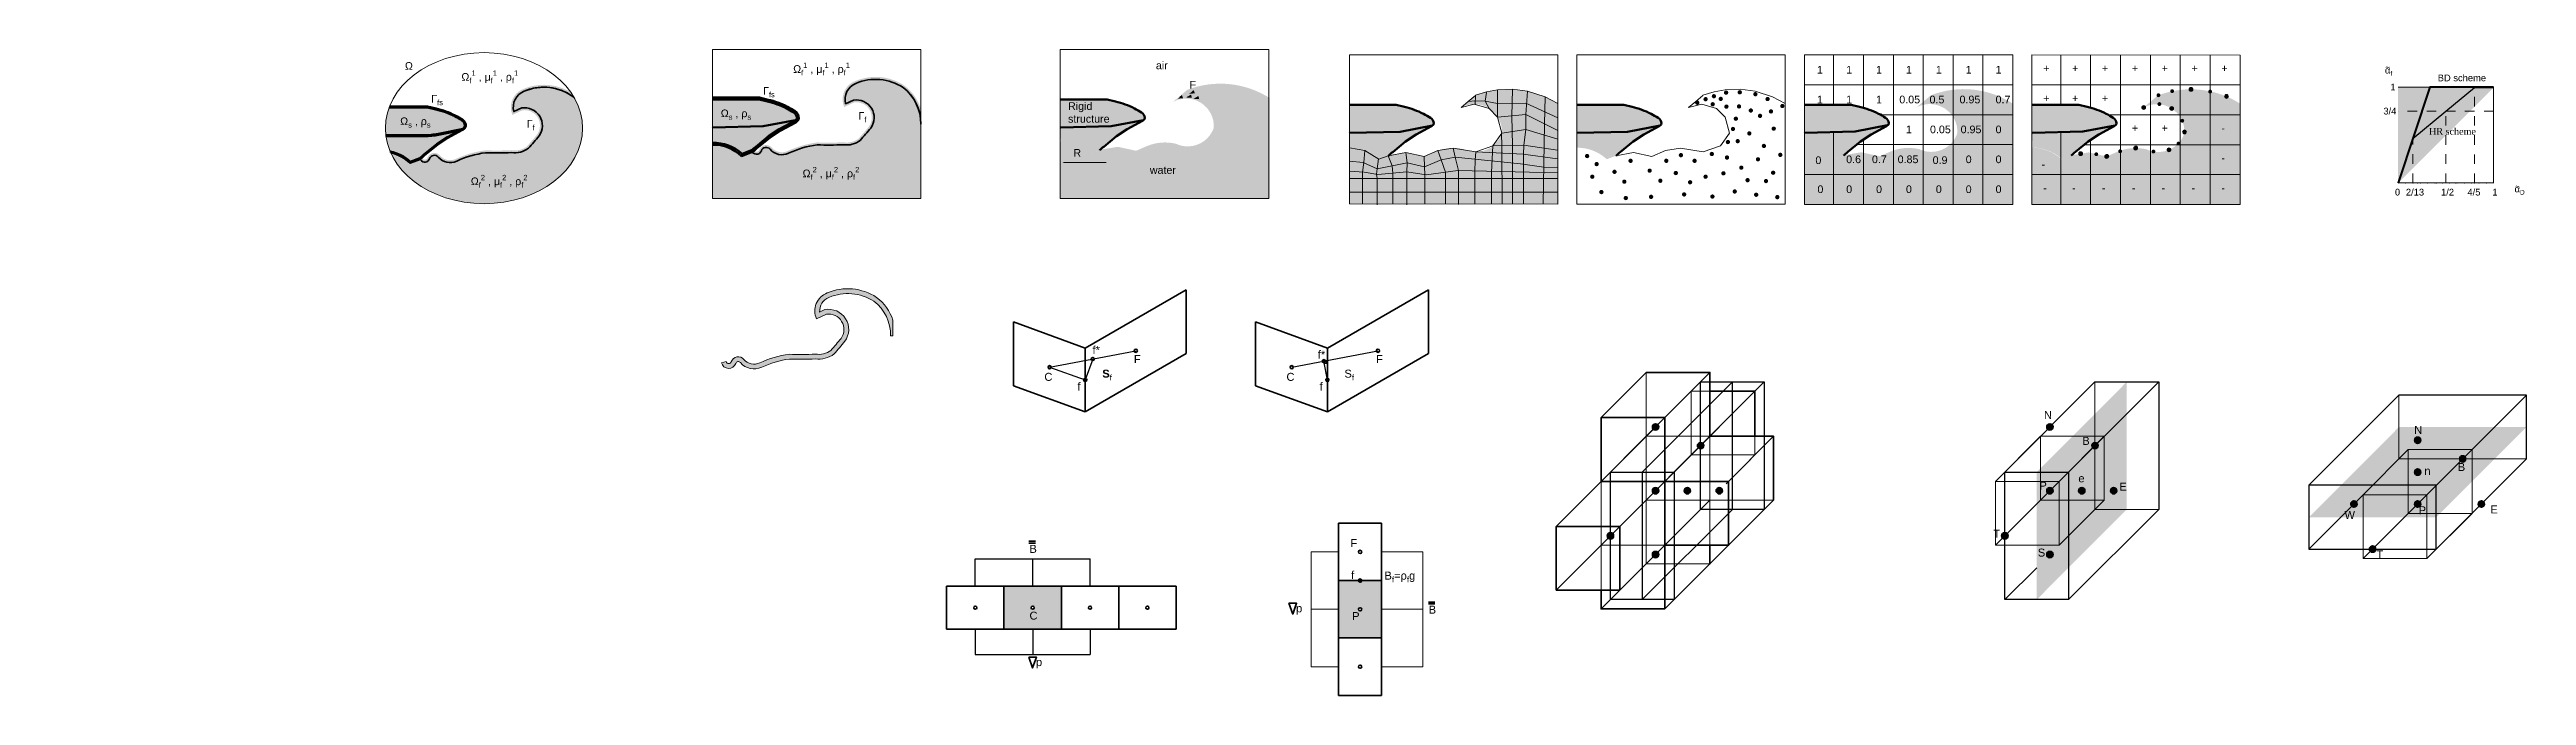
# Model space of a CAD drawing. Header units: millimetres. Extents: x -488.3 to -450.2, y 115.5 to 173.2.
# Drawn here: x -488.28 to -462.37, y 159.35 to 166.1 of the extents above; entities that cross this region are included whole.
import ezdxf

# ---------------------------------------------------------------- set-up
doc = ezdxf.new("R2010")
doc.units = ezdxf.units.MM
doc.linetypes.add('ACANSTGL', pattern=[0.11811023622, 0.07874015748, -0.03937007874])
doc.linetypes.add('HIDDEN', pattern=[9.524999999999999, 6.35, -3.175])
doc.layers.get('0').update_dxf_attribs({"lineweight": 18})
for name, color, linetype, lineweight in [('CONTINUA FINA', 3, 'Continuous', 18), ('CONTINUA MEDIA', 2, 'Continuous', 25), ('CONTORNO', 4, 'Continuous', 35), ('DIMENSION', 9, 'Continuous', 15), ('HIDDED', 6, 'HIDDEN', 18), ('TEXTO', 7, 'Continuous', 15)]:
    doc.layers.add(name, color=color, linetype=linetype, lineweight=lineweight)
doc.styles.get("Standard").update_dxf_attribs({"font": 'arial.ttf'})
pattern_1 = [(0, (1.06589765000308, 0), (0, 6.985), [5.08, -1.905]), (90, (1.06589765000308, 0), (-6.985, 4.277078946022131e-16), [5.08, -1.905])]
pattern_2 = [(0, (1.065897650003137, 0), (0, 6.985), [5.08, -1.905]), (90, (1.065897650003137, 0), (-6.985, 4.277078946022131e-16), [5.08, -1.905])]
pattern_3 = [(0, (1.066160729722242, -0.0003878417449811877), (0, 6.985), [5.08, -1.905]), (90, (1.066160729722242, -0.0003878417449811877), (-6.985, 4.277078946022131e-16), [5.08, -1.905])]

msp = doc.modelspace()

# ---------------------------------------------------------------- texts
at = {"layer": 'CONTINUA MEDIA', "char_height": 0.08, "attachment_point": 1}
for s, width, gutter_width, heights, insert in [('\\A1;R', 0.07928675288795312, 0.00015625, [0.1131515911766548], (-477.5685074585079, 165.0644003974962)), ('\\A1;\\pxsm1;{\\fTimes New Roman|b0|i0|c0|p18;\\H0.875x;HR scheme}', 0.495852019260919, 6.283200000000002, [0.09631532332898253], (-463.3882047334527, 165.2845569292402))]:
    msp.add_mtext_dynamic_manual_height_columns(s, width=width, gutter_width=gutter_width, heights=heights, dxfattribs=dict(at, insert=insert))
at = {"layer": 'CONTINUA MEDIA', "color": 7, "true_color": 0xffffff, "insert": (-476.7686503341837, 164.8847547515437), "char_height": 0.08, "attachment_point": 1}
msp.add_mtext_dynamic_manual_height_columns('\\A1;{\\C256;water}', width=0.0007584077286570689, gutter_width=0.0003125000000000001, heights=[0], dxfattribs=at)
at = {"layer": 'DIMENSION', "char_height": 0.06, "attachment_point": 1}
for insert in [(-463.8530632570622, 165.9541472015361), (-463.8529953492671, 165.9527904077186), (-462.4971323443236, 164.7098601734344)]:
    msp.add_mtext_dynamic_manual_height_columns('\\pxsm2,qj;{\\fCambria Math|b0|i0|c0|p18;\\C0;~}', width=0.0098433667578327, gutter_width=0.0002, heights=[0], dxfattribs=dict(at, insert=insert))
at = {"layer": 'TEXTO'}
for s, width, gutter_width, heights, insert, char_height, attachment_point in [('\\A1;Ω', 0.703761876350699, 0.006666666666666668, [0], (-484.5602497034942, 165.9728522384205), 0.08, 1), ('\\A1;Ω{\\H0.7x;\\S^ f;\\S1^ ;} , μ{\\H0.7x;\\S^ f;\\H1x;\\S1^ ;} , ρ{\\H0.7x;\\S^ f;\\H1x;\\S1^ ;}', 0.703761876350699, 0.006666666666666668, [0], (-483.969476362709, 165.8852683003237), 0.08, 1), ('\\A1;Ω{\\H0.7x;\\S^ f;\\S1^ ;} , μ{\\H0.7x;\\S^ f;\\H1x;\\S1^ ;} , ρ{\\H0.7x;\\S^ f;\\H1x;\\S1^ ;}', 0.703761876350699, 0.006666666666666668, [0], (-480.4990362408306, 165.967741553393), 0.08, 1), ('\\A1;air', 0.0007584077286570689, 0.0003125000000000001, [0], (-476.7049633119813, 165.9783860943816), 0.08, 1), ('\\A1;+', 0.003125, 0.0003125000000000001, [0], (-467.4234889820469, 165.9484546720595), 0.08, 1), ('\\A1;+', 0.003125, 0.0003125000000000001, [0], (-467.12227702606, 165.9484546720595), 0.08, 1), ('\\A1;+', 0.003125, 0.0003125000000000001, [0], (-466.80977702606, 165.9484546720595), 0.08, 1), ('\\A1;+', 0.003125, 0.0003125000000000001, [0], (-466.49727702606, 165.9482910097261), 0.08, 1), ('\\A1;+', 0.003125, 0.0003125000000000001, [0], (-466.18477702606, 165.9482910097261), 0.08, 1), ('\\A1;+', 0.003125, 0.0003125000000000001, [0], (-465.87227702606, 165.9482910097261), 0.08, 1), ('\\A1;+', 0.003125, 0.0003125000000000001, [0], (-465.55977702606, 165.9482910097261), 0.08, 1), ('\\A1;\\pxsm1;{\\fArial|b0|i0|c161|p34;\\H0.875x;α\\fArial|b0|i0|c0|p34;\\H0.7x;\\S^ f;}', 0.2807717765162333, 6.283200000000002, [0.09631532332898253], (-463.8491419284769, 165.9233347022414), 0.08, 1), ('\\A1;{\\C1;Γ\\H0.7x;\\S^ fs;}', 0.4720523811906097, 0.006666666666666668, [0], (-484.2843883194209, 165.6298278830111), 0.08, 1), ('\\A1;{\\C1;Γ\\H0.7x;\\S^ fs;}', 0.4720523811906097, 0.006666666666666668, [0], (-480.8139481975426, 165.7123011360805), 0.08, 1), ('\\A1;Rigid structure', 0.6382544989463775, 0.00015625, [0.2747227654052672], (-477.6241196604659, 165.5531866751627), 0.08, 1), ('\\A1;F', 0.07928675288795312, 0.00015625, [0.1131515911766548], (-476.352935103966, 165.7765102264448), 0.08, 1), ('\\A1;+', 0.003125, 0.0003125000000000001, [0], (-467.4234842041444, 165.6357910097261), 0.08, 1), ('\\A1;+', 0.003125, 0.0003125000000000001, [0], (-467.12227702606, 165.6357910097261), 0.08, 1), ('\\A1;+', 0.003125, 0.0003125000000000001, [0], (-466.80977702606, 165.6357910097261), 0.08, 1), ('\\A1;\\pxsm1;{\\H0.875x;1}', 0.2807717765162333, 6.283200000000002, [0.09631532332898253], (-463.7927551967567, 165.7465975410227), 0.08, 1), ('\\A1;{\\C5;\\c16711680;Γ\\H0.7x;\\S^ f;}', 0.4720523811906097, 0.006666666666666668, [0], (-483.2867576097536, 165.3680730232676), 0.08, 1), ('\\A1;{\\C5;\\c16711680;Γ\\H0.7x;\\S^ f;}', 0.4720523811906097, 0.006666666666666668, [0], (-479.8163174878752, 165.450546276337), 0.08, 1), ('\\A1;+', 0.003125, 0.0003125000000000001, [0], (-466.49727702606, 165.3232910097261), 0.08, 1), ('\\A1;+', 0.003125, 0.0003125000000000001, [0], (-466.18477702606, 165.3232910097261), 0.08, 1), ('\\A1;\\pxsm1;{\\H0.875x;3/4}', 0.2807717765162333, 6.283200000000002, [0.09631532332898253], (-463.8656029490559, 165.4952001237523), 0.08, 1), ('\\A1;-', 0.003125, 0.0003125000000000001, [0], (-465.55977702606, 165.3232910097261), 0.08, 1), ('\\A1;Ω{\\H0.7x;\\S^ f;\\S2^ ;} , μ{\\H0.7x;\\S^ f;\\S2^ ;} , ρ{\\H0.7x;\\S^ f;\\H1x;\\S2^ ;}', 0.703761876350699, 0.006666666666666668, [0], (-483.8713336446105, 164.7943480511751), 0.08, 1), ('\\A1;Ω{\\H0.7x;\\S^ f;\\S2^ ;} , μ{\\H0.7x;\\S^ f;\\S2^ ;} , ρ{\\H0.7x;\\S^ f;\\H1x;\\S2^ ;}', 0.703761876350699, 0.006666666666666668, [0], (-480.4008935227321, 164.8768213042444), 0.08, 1), ('\\A1;-', 0.003125, 0.0003125000000000001, [0], (-467.44201019318, 164.9437317944722), 0.08, 1), ('\\A1;-', 0.003125, 0.0003125000000000001, [0], (-465.55977702606, 165.0107910097261), 0.08, 1), ('\\A1;-', 0.003125, 0.0003125000000000001, [0], (-467.4231828465113, 164.6982910097261), 0.08, 1), ('\\A1;-', 0.003125, 0.0003125000000000001, [0], (-467.12227702606, 164.6982910097261), 0.08, 1), ('\\A1;-', 0.003125, 0.0003125000000000001, [0], (-466.80977702606, 164.6982910097261), 0.08, 1), ('\\A1;-', 0.003125, 0.0003125000000000001, [0], (-466.49727702606, 164.6982910097261), 0.08, 1), ('\\A1;-', 0.003125, 0.0003125000000000001, [0], (-466.18477702606, 164.6982910097261), 0.08, 1), ('\\A1;-', 0.003125, 0.0003125000000000001, [0], (-465.87227702606, 164.6982910097261), 0.08, 1), ('\\A1;-', 0.003125, 0.0003125000000000001, [0], (-465.55977702606, 164.6982910097261), 0.08, 1), ('\\A1;\\pxsm1;{\\H0.875x;0}', 0.2807717765162333, 6.283200000000002, [0.09631532332898253], (-463.7442805921626, 164.6485062605772), 0.08, 1), ('\\A1;\\pxsm1;{\\fTimes New Roman|b0|i0|c0|p18;\\H0.875x;0}', 0.2807717765162333, 6.283200000000002, [0.09631532332898253], (-463.7443484999577, 164.6498630543948), 0.08, 1), ('\\A1;\\pxsm1;{\\H0.875x;2/13}', 0.2807717765162333, 6.283200000000002, [0.09631532332898253], (-463.6300663160273, 164.6485062605772), 0.08, 1), ('\\A1;\\pxsm1;{\\H0.875x;1/2}', 0.2807717765162333, 6.283200000000002, [0.09631532332898253], (-463.2627221020313, 164.6485062605772), 0.08, 1), ('\\A1;\\pxsm1;{\\H0.875x;4/5}', 0.2807717765162333, 6.283200000000002, [0.09631532332898253], (-462.9863368289949, 164.6485062605772), 0.08, 1), ('\\A1;\\pxsm1;{\\H0.875x;1}', 0.2807717765162333, 6.283200000000002, [0.09631532332898253], (-462.7255708930671, 164.6485062605772), 0.08, 1), ('\\A1;\\pxsm1;{\\fArial|b0|i0|c161|p34;\\H0.875x;α\\fArial|b0|i0|c0|p34;\\H0.7x;\\S^ D;}', 0.2807717765162333, 6.283200000000002, [0.09631532332898253], (-462.4933468313284, 164.6817612617748), 0.08, 1), ('\\A1;f*', 0.1282549278301133, 0.4166666666666667, [0], (-477.3678036135873, 163.0068192938538), 0.08333333333333334, 1), ('\\A1;C', 0.05119936107154407, 0.4166666666666667, [0], (-477.8715891733422, 162.7251166663494), 0.08333333333333334, 1), ('\\A1;{\\fArial|b1|i0|c0|p34;S\\fArial|b0|i0|c0|p34;\\H0.7x;\\S^ f;}', 0.05119936107154407, 0.4166666666666667, [0], (-477.2656877916382, 162.7587042536198), 0.08333333333333334, 1), ('\\A1;F', 0.05119936107154407, 0.4166666666666667, [0], (-476.9349235238657, 162.9106365117277), 0.08333333333333334, 1), ('\\A1;C', 0.05119936107154407, 0.4166666666666667, [0], (-475.3390283783407, 162.7251166663494), 0.08333333333333334, 1), ('\\A1;f*', 0.1282549278301133, 0.4166666666666667, [0], (-475.0115296887342, 162.9584405356301), 0.08333333333333334, 1), ('\\A1;S{\\H0.7x;\\S^ f;}', 0.08333333333333334, 0.4166666666666667, [0], (-474.7331269966366, 162.7587042536198), 0.08333333333333334, 1), ('\\A1;F', 0.05119936107154407, 0.4166666666666667, [0], (-474.4023627288643, 162.9106365117277), 0.08333333333333334, 1), ('\\A1;f', 0.05119936107154407, 0.4166666666666667, [0], (-477.5255586673364, 162.6242549273155), 0.08333333333333334, 1), ('\\A1;f', 0.05119936107154407, 0.4166666666666667, [0], (-474.9929978723348, 162.6242549273155), 0.08333333333333334, 1), ('\\A1;N', 0.08333333333333334, 0.4166666666666667, [0], (-467.4159115648595, 162.3277919054213), 0.08333333333333334, 1), ('\\A1;B', 0.08333333333333334, 0.4166666666666667, [0], (-467.0149448992128, 162.056162206569), 0.08333333333333334, 1), ('\\A1;n', 0.05119936107154407, 0.4166666666666667, [0], (-463.4367511024594, 161.6592680820609), 0.08333333333333334, 7), ('\\A1;B', 0.05119936107154407, 0.4166666666666667, [0], (-463.00965338062, 161.782776688623), 0.08333333333333334, 3), ('\\A1;P', 0.08333333333333334, 0.4166666666666667, [0], (-467.4633191645896, 161.5878635964578), 0.08333333333333334, 1), ('\\A1;e', 0.08333333333333334, 0.4166666666666667, [0], (-467.0564242197331, 161.6648312855264), 0.08333333333333334, 1), ('\\A1;E', 0.05119936107154407, 0.4166666666666667, [0], (-466.627804698585, 161.5773572873432), 0.08333333333333334, 1), ('\\A1;W', 0.05119936107154407, 0.4166666666666667, [0], (-464.1622840597727, 161.2823467459618), 0.08333333333333334, 3), ('\\A1;P', 0.08333333333333334, 0.4166666666666667, [0], (-463.4190693548757, 161.3310571400436), 0.08333333333333334, 3), ('\\A1;E', 0.05119936107154407, 0.4166666666666667, [0], (-462.6693945616224, 161.3397840335866), 0.08333333333333334, 3), ('\\A1;B', 0.08333333333333334, 0.4166666666666667, [0], (-478.0278688950792, 160.9275591704642), 0.08333333333333334, 1), ('\\A1;F', 0.05119936107154407, 0.4166666666666667, [0], (-474.6698965738607, 160.987574106571), 0.08333333333333334, 1), ('\\A1;T', 0.08333333333333334, 0.4166666666666667, [0], (-467.9459640953425, 161.0857638509924), 0.08333333333333334, 1), ('\\A1;f', 0.05119936107154407, 0.4166666666666667, [0], (-474.6629166570565, 160.6546530485107), 0.08333333333333334, 1), ('\\A1;B{\\H0.7x;\\S^ f;\\H1.42857x;=ρ\\H0.7x;\\S^ f;\\H1.42857x;g}', 0.08333333333333334, 0.4166666666666667, [0], (-474.3143087639661, 160.6480993920285), 0.08333333333333334, 1), ('\\A1;S', 0.08333333333333334, 0.4166666666666667, [0], (-467.4804544972777, 160.8889179417284), 0.08333333333333334, 1), ('\\A1;T', 0.05119936107154407, 0.4166666666666667, [0], (-463.8660037973729, 160.8690154348529), 0.08333333333333334, 3), ('\\A1;C', 0.08333333333333334, 0.4166666666666667, [0], (-478.0273052270587, 160.2298366410565), 0.08333333333333334, 1), ('\\A1;p', 0.08333333333333334, 0.4166666666666667, [0], (-475.2387402200291, 160.3067306990382), 0.08333333333333334, 1), ('\\A1;P', 0.05119936107154407, 0.4166666666666667, [0], (-474.652277388223, 160.2248811821632), 0.08333333333333334, 1), ('\\A1;B', 0.08333333333333334, 0.4166666666666667, [0], (-473.8516318355602, 160.2920878586407), 0.08333333333333334, 1), ('\\A1;p', 0.08333333333333334, 0.4166666666666667, [0], (-477.959634536396, 159.7445704477177), 0.08333333333333334, 1)]:
    msp.add_mtext_dynamic_manual_height_columns(s, width=width, gutter_width=gutter_width, heights=heights, dxfattribs=dict(at, insert=insert, char_height=char_height, attachment_point=attachment_point))
at = {"layer": 'TEXTO', "color": 251, "true_color": 0x636466, "char_height": 0.08, "attachment_point": 1}
for s, width, insert in [('\\A1;{\\C256;1}', 0.003125, (-469.7901182613638, 165.9333266508331)), ('\\A1;{\\C256;1}', 0.003125, (-469.484532488221, 165.9333010304618)), ('\\A1;{\\C256;1}', 0.003125, (-469.172032488221, 165.9332748304005)), ('\\A1;{\\C256;1}', 0.003125, (-468.859532488221, 165.9332486303391)), ('\\A1;{\\C256;1}', 0.003125, (-468.547032488221, 165.9332224302777)), ('\\A1;{\\C256;1}', 0.003125, (-468.234532488221, 165.9331962302164)), ('\\A1;{\\C256;1}', 0.003125, (-467.922032488221, 165.933170030155)), ('\\A1;{\\C256;1}', 0.003125, (-469.7901135001537, 165.6217553306912)), ('\\A1;{\\C256;1}', 0.003125, (-469.484532488221, 165.6217553306912)), ('\\A1;{\\C256;1}', 0.003125, (-469.172032488221, 165.6217553306912)), ('\\A1;{\\C256;0.05}', 0.08, (-468.9288722729758, 165.6217553306912)), ('\\A1;{\\C256;0.5}', 0.003125, (-468.6128598309142, 165.6217553306912)), ('\\A1;{\\C256;0.95}', 0.003125, (-468.299015115688, 165.6217553306912)), ('\\A1;{\\C256;0.7}', 0.003125, (-467.922032488221, 165.6217553306912)), ('\\A1;{\\C256;1}', 0.003125, (-468.859532488221, 165.3092553306912)), ('\\A1;{\\C256;0.05}', 0.003125, (-468.6080280342189, 165.3092553306912)), ('\\A1;{\\C256;0.95}', 0.003125, (-468.2876577970124, 165.3092553306912)), ('\\A1;{\\C256;0}', 0.003125, (-467.922032488221, 165.3092553306912)), ('\\A1;{\\C256;0}', 0.003125, (-469.8066048398633, 164.9871328042468)), ('\\A1;{\\C256;0.6}', 0.003125, (-469.484532488221, 164.9967553306912)), ('\\A1;{\\C256;0.7}', 0.003125, (-469.2152309365186, 164.9967553306912)), ('\\A1;{\\C256;0.85}', 0.003125, (-468.9463855735695, 164.9967553306912)), ('\\A1;{\\C256;0.9}', 0.003125, (-468.5805181315021, 164.988389492732)), ('\\A1;{\\C256;0}', 0.003125, (-468.234532488221, 164.9967553306912)), ('\\A1;{\\C256;0}', 0.003125, (-467.922032488221, 164.9967553306912)), ('\\A1;{\\C256;0}', 0.003125, (-469.7854383086722, 164.6842553306912)), ('\\A1;{\\C256;0}', 0.003125, (-469.484532488221, 164.6842553306912)), ('\\A1;{\\C256;0}', 0.003125, (-469.172032488221, 164.6842553306912)), ('\\A1;{\\C256;0}', 0.003125, (-468.859532488221, 164.6842553306912)), ('\\A1;{\\C256;0}', 0.003125, (-468.547032488221, 164.6842553306912)), ('\\A1;{\\C256;0}', 0.003125, (-468.234532488221, 164.6842553306912)), ('\\A1;{\\C256;0}', 0.003125, (-467.922032488221, 164.6842553306912))]:
    msp.add_mtext_dynamic_manual_height_columns(s, width=width, gutter_width=0.0003125000000000001, heights=[0], dxfattribs=dict(at, insert=insert))
at = {"layer": 'TEXTO', "color": 1, "insert": (-463.2969571787174, 165.8424777967341), "char_height": 0.08, "attachment_point": 1}
msp.add_mtext_dynamic_manual_height_columns('\\A1;\\pxsm1;{\\H0.875x;BD scheme}', width=1.09487444798335, gutter_width=6.541094792465961, heights=[0.09631532332898253], dxfattribs=at)
at = {"layer": 'TEXTO', "color": 7, "true_color": 0xffffff, "char_height": 0.08, "attachment_point": 1}
for insert in [(-484.6097759888057, 165.3948211070544), (-481.2566719018236, 165.4772943601238)]:
    msp.add_mtext_dynamic_manual_height_columns('\\A1;Ω{\\H0.7x;\\S^ s;} , ρ{\\H0.7x;\\S^ s;}', width=0.703761876350699, gutter_width=0.006666666666666668, heights=[0], dxfattribs=dict(at, insert=insert))
at = {"layer": 'TEXTO', "insert": (-463.4593912038263, 162.1710489993295), "char_height": 0.08333333333333334, "attachment_point": 3, "rotation": 0.17160002141431263}
msp.add_mtext_dynamic_manual_height_columns('\\A1;N', width=0.05119936107154407, gutter_width=0.4166666666666667, heights=[0], dxfattribs=at)

# ---------------------------------------------------------------- hatches: boundary and pattern name
at = {"true_color": 0x000000}
h = msp.add_hatch(color=18, dxfattribs=at)
h.dxf.hatch_style = 1
h.set_gradient(color2=(99, 100, 102), name='INVHEMISPHERICAL')
edge = h.paths.add_edge_path()
edge.add_line((-480.4733825242807, 165.3672717563641), (-480.4634884845619, 165.376464258587))
edge.add_line((-480.4634884845619, 165.376464258587), (-480.4588866075806, 165.3893337627614))
edge.add_arc((-480.5367902574798, 165.3801632164775), 0.07844155522907571, 6.713762074887111, 56.82712902868966)
edge.add_arc((-480.9111349819171, 164.8075129141115), 0.762592373041842, 56.82712902872085, 63.28588942009714)
edge.add_arc((-480.9714359346849, 164.6876913381291), 0.8967319085099702, 63.28588942008562, 76.77510558043957)
edge.add_line((-480.7662871159903, 165.5606415531633), (-480.8537429815049, 165.5811942343921))
edge.add_line((-480.8537429815049, 165.5811942343921), (-481.3442374257075, 165.5811942343921))
edge.add_line((-481.3442374257075, 165.5811942343921), (-481.3400212094061, 165.2903952813028))
edge.add_line((-481.3400212094061, 165.2903952813028), (-480.8127523630287, 165.3016825226682))
edge.add_line((-480.8127523630287, 165.3016825226682), (-480.4733825242807, 165.3672717563641))
edge = h.paths.add_edge_path()
edge.add_line((-480.755514118161, 165.1989628600666), (-480.6450723816352, 165.2706823030385))
edge.add_line((-480.6450723816352, 165.2706823030385), (-480.4832765639995, 165.3580792541412))
edge.add_line((-480.4832765639995, 165.3580792541412), (-480.4733825242807, 165.3672717563641))
edge.add_line((-480.4733825242807, 165.3672717563641), (-480.8127523630287, 165.3016825226682))
edge.add_line((-480.8127523630287, 165.3016825226682), (-481.3400212094061, 165.2903952813028))
edge.add_line((-481.3400212094061, 165.2903952813028), (-481.3438661433304, 165.1286114639576))
edge.add_arc((-481.3266317001978, 164.7003115408897), 0.4286465328567404, 48.13367906987338, 92.30429275064301, ccw=False)
edge.add_line((-481.0405551791813, 165.0195263185131), (-481.0336368107873, 165.0131882656703))
edge.add_line((-481.0336368107873, 165.0131882656703), (-480.9339262748512, 165.0507027196279))
edge.add_arc((-480.3260314763011, 164.3985891750879), 0.8915089237224322, 129.2600582578526, 132.9900861724592, ccw=False)
edge.add_line((-480.8902151097631, 165.0888680961122), (-480.755514118161, 165.1989628600666))
at = {"true_color": 0x0000ff}
h = msp.add_hatch(color=5, dxfattribs=at)
h.dxf.hatch_style = 1
edge = h.paths.add_edge_path()
edge.add_line((-475.5148736361631, 164.5481384987381), (-475.5148736361631, 165.5969663026497))
edge.add_arc((-476.0311372687777, 164.7854491727824), 0.9618150500114173, 57.53666589878124, 110.9848109092121)
edge.add_line((-476.3755829026073, 165.6834722213531), (-476.5265814955756, 165.5566927857236))
edge.add_arc((-476.3884725391413, 165.301918485269), 0.2897999793296658, -2.9607769131728787, 118.4613925590049, ccw=False)
edge.add_arc((-476.373046688176, 165.3819897036573), 0.2900028335055259, 244.4997508238171, 340.86948430097294, ccw=False)
edge.add_arc((-476.6092662215535, 164.6416263193419), 0.4913981522174437, 76.90084715506292, 113.4776411006039)
edge.add_line((-476.8050349055356, 165.0923443757526), (-476.9120677102079, 165.0458548441806))
edge.add_line((-476.9120677102079, 165.0458548441806), (-477.1028654707616, 165.0876953535881))
edge.add_line((-477.1028654707616, 165.0876953535881), (-477.2688477010571, 165.0603913671267))
edge.add_line((-477.2688477010571, 165.0603913671267), (-477.3849567434644, 165.0157971950449))
edge.add_line((-477.3849567434643, 165.0157971950449), (-477.3934414295965, 165.0233299160907))
edge.add_arc((-477.6925727943278, 164.6861106940339), 0.4507730882501191, 48.42527082663566, 91.39214262918635)
edge.add_line((-477.7035243634111, 165.1367507280135), (-477.7062830218185, 164.5483021610714))
edge.add_line((-477.7062830218185, 164.5483021610714), (-475.5148736361631, 164.5481384987382))
at = {"true_color": 0x000000}
h = msp.add_hatch(color=18, dxfattribs=at)
h.dxf.hatch_style = 1
h.set_gradient(color2=(99, 100, 102), name='INVHEMISPHERICAL')
h.paths.add_polyline_path([(-476.8344200735651, 165.3672717563641), (-476.8245260338463, 165.376464258587), (-476.819924156865, 165.3893337627614, 0.2222136878987205), (-476.8549071793058, 165.44582064047, 0.02818912165729172), (-476.9293575176617, 165.4887067146656, 0.05892586908149787), (-477.1273246652747, 165.5606415531633), (-477.2147805307893, 165.5811942343921), (-477.7052749749919, 165.5811942343921), (-477.7010587586905, 165.2903952813028), (-477.1737899123131, 165.3016825226682)])
h.paths.add_polyline_path([(-477.1165516674454, 165.1989628600666), (-477.0061099309196, 165.2706823030385), (-476.8443141132839, 165.3580792541412), (-476.8344200735651, 165.3672717563641), (-477.1737899123131, 165.3016825226682), (-477.7010587586905, 165.2903952813028), (-477.6987983940955, 165.1344944425283, -0.1835286250944142), (-477.4002060456071, 165.0210736306055), (-477.3917213594749, 165.0135409095597), (-477.2949638241356, 165.0507027196279, -0.01627675426182498), (-477.2512526590475, 165.0888680961122)])
h = msp.add_hatch(color=150)
h.dxf.hatch_style = 1
edge = h.paths.add_edge_path()
edge.add_line((-472.5017177362174, 164.490343176269), (-472.5017177362174, 165.5391709801805))
edge.add_arc((-473.017981368832, 164.7276538503132), 0.9618150500114174, 57.53666589878124, 110.9848109092121)
edge.add_line((-473.3624270026615, 165.6256768988839), (-473.5134255956298, 165.4988974632545))
edge.add_arc((-473.3753166391955, 165.2441231627999), 0.2897999793296681, -2.9607769131728787, 118.4613925590057, ccw=False)
edge.add_arc((-473.3598907882302, 165.3241943811881), 0.2900028335055218, 244.4997508238163, 340.86948430097254, ccw=False)
edge.add_arc((-473.5961103216078, 164.5838309968728), 0.4913981522174449, 76.90084715506241, 113.4776411006034)
edge.add_line((-473.7918790055898, 165.0345490532835), (-473.8989118102621, 164.9880595217114))
edge.add_line((-473.8989118102621, 164.9880595217114), (-474.0897095708158, 165.029900031119))
edge.add_line((-474.0897095708158, 165.029900031119), (-474.2556918011114, 165.0025960446576))
edge.add_line((-474.2556918011113, 165.0025960446576), (-474.3718008435186, 164.9580018725757))
edge.add_line((-474.3718008435185, 164.9580018725757), (-474.3802855296507, 164.9655345936215))
edge.add_arc((-474.6788863200573, 164.6291930050331), 0.4497644897561175, 48.4016428526304, 90.17463845869324)
edge.add_line((-474.6802572073428, 165.0789554055443), (-474.6830158657501, 164.4905068386023))
edge.add_line((-474.6830158657502, 164.4905068386022), (-472.5017177362174, 164.490343176269))
h = msp.add_hatch(color=151)
h.dxf.hatch_style = 1
edge = h.paths.add_edge_path()
edge.add_line((-467.7413758261803, 164.484430376703), (-467.741897072295, 165.5387958717911))
edge.add_arc((-468.2556471659555, 164.742059978922), 0.9480122582129578, 57.18532590158935, 111.1833988577564)
edge.add_line((-468.5982155848474, 165.6260136655481), (-468.7492141778156, 165.4992342299186))
edge.add_arc((-468.6111052213814, 165.244459929464), 0.2897999793296681, -2.960776913172822, 118.4613925590057, ccw=False)
edge.add_arc((-468.5956793704161, 165.3245311478523), 0.290002833505522, 244.4997508238171, 340.86948430097243, ccw=False)
edge.add_arc((-468.8318989037937, 164.5841677635369), 0.491398152217444, 76.9008471550624, 113.477641100604)
edge.add_line((-469.0276675877757, 165.0348858199476), (-469.1347003924479, 164.9883962883756))
edge.add_line((-469.1347003924479, 164.9883962883756), (-469.3254981530017, 165.0302367977831))
edge.add_line((-469.3254981530017, 165.0302367977831), (-469.4914803832972, 165.0029328113217))
edge.add_line((-469.4914803832972, 165.0029328113217), (-469.6077379832161, 164.9582815825361))
edge.add_arc((-469.9148729256086, 164.6292168155944), 0.4501283080198368, 46.97420571381799, 90.87974754755751)
edge.add_line((-469.9217841452212, 165.0792920634411), (-469.9217750577638, 164.4846131818028))
edge.add_line((-469.9217750577639, 164.4846131818028), (-467.7413758261803, 164.484430376703))
h = msp.add_hatch(color=150)
h.dxf.hatch_style = 1
edge = h.paths.add_edge_path()
edge.add_line((-465.3619868627085, 164.4842476563043), (-465.3620029580761, 165.5375208336882))
edge.add_arc((-465.8786367130441, 164.7296163197577), 0.9589682687147284, 57.40215113835466, 111.0252877223983)
edge.add_line((-466.2226953044757, 165.6247385606074), (-466.373693897444, 165.4979591249779))
edge.add_arc((-466.2355849410097, 165.2431848245234), 0.2897999793296681, -2.960776913172822, 118.4613925590057, ccw=False)
edge.add_arc((-466.2201590900444, 165.3232560429116), 0.2900028335055218, 244.4997508238171, 340.86948430097254, ccw=False)
edge.add_arc((-466.4563786234219, 164.5828926585962), 0.4913981522174541, 76.90084715506212, 113.4776411006041)
edge.add_line((-466.652147307404, 165.033610715007), (-466.7591801120763, 164.9871211834349))
edge.add_line((-466.7591801120762, 164.9871211834349), (-466.9499778726299, 165.0289616928424))
edge.add_line((-466.94997787263, 165.0289616928424), (-467.1159601029255, 165.0016577063811))
edge.add_line((-467.1159601029254, 165.0016577063811), (-467.2322177028444, 164.9570064775954))
edge.add_arc((-467.5391461799533, 164.6282686065426), 0.4497484607252406, 46.96501869729322, 90.00000000000058)
edge.add_line((-467.5391461799533, 165.0780170672678), (-467.5418809602362, 164.4844304190535))
edge.add_line((-467.5418809602362, 164.4844304190535), (-465.3619868627085, 164.4842476563042))
h = msp.add_hatch(color=18, dxfattribs=at)
h.dxf.hatch_style = 1
h.paths.add_polyline_path([(-466.1984224301694, 165.6262289911814, 1), (-466.2387373657671, 165.6262289911814, 1)])
h = msp.add_hatch(color=18, dxfattribs=at)
h.dxf.hatch_style = 1
h.paths.add_polyline_path([(-466.0546914799574, 165.6685826735243, 1), (-466.0950064155551, 165.6685826735243, 1)])
h = msp.add_hatch(color=18, dxfattribs=at)
h.dxf.hatch_style = 1
h.paths.add_polyline_path([(-465.8580165976522, 165.6885200643238, 1), (-465.8983315332499, 165.6885200643238, 1)])
h = msp.add_hatch(color=18, dxfattribs=at)
h.dxf.hatch_style = 1
h.paths.add_polyline_path([(-465.6580354145749, 165.6643300440572, 1), (-465.6983503501726, 165.6643300440572, 1)])
h = msp.add_hatch(color=18, dxfattribs=at)
h.dxf.hatch_style = 1
h.paths.add_polyline_path([(-465.4863133846185, 165.6138397158004, 1), (-465.5266283202162, 165.6138397158004, 1)])
h = msp.add_hatch(color=18, dxfattribs=at)
h.dxf.hatch_style = 1
h.set_gradient(color2=(99, 100, 102), name='INVHEMISPHERICAL')
edge = h.paths.add_edge_path()
edge.add_line((-484.7202873955552, 165.4987209813228), (-484.746837904258, 165.4273368846715))
edge.add_line((-484.746837904258, 165.4273368846715), (-484.7644020101081, 165.2823378876807))
edge.add_line((-484.7644020101081, 165.2823378876807), (-484.7555302643179, 165.2090979372893))
edge.add_line((-484.7555302643179, 165.2090979372893), (-484.283192484907, 165.2192092695988))
edge.add_line((-484.283192484907, 165.2192092695988), (-483.943822646159, 165.2847985032948))
edge.add_line((-483.943822646159, 165.2847985032948), (-483.9339286064403, 165.2939910055176))
edge.add_line((-483.9339286064403, 165.2939910055176), (-483.929326729459, 165.3068605096921))
edge.add_arc((-484.007230379358, 165.2976899634082), 0.07844155522889307, 6.713762074819209, 56.8271290287485)
edge.add_arc((-484.3815751037982, 164.7250396610376), 0.7625923730471814, 56.82712902874329, 63.28588942007431)
edge.add_arc((-484.4418760565641, 164.6052180850574), 0.8967319085125114, 63.28588942010635, 76.77510558042184)
edge.add_line((-484.2367272378687, 165.4781683000939), (-484.3241831033833, 165.4987209813228))
edge.add_line((-484.3241831033833, 165.4987209813228), (-484.7202873955552, 165.4987209813228))
edge = h.paths.add_edge_path()
edge.add_line((-484.7555302643178, 165.2090979372893), (-484.7468379042579, 165.1373388906896))
edge.add_line((-484.7468379042579, 165.1373388906896), (-484.7096985540041, 165.0374854755346))
edge.add_arc((-484.7970718220763, 164.61783828782), 0.4286465328570766, 48.13367906989248, 78.23867650928321, ccw=False)
edge.add_line((-484.5109953010597, 164.9370530654438), (-484.5040769326657, 164.9307150126009))
edge.add_line((-484.5040769326657, 164.9307150126009), (-484.4043663967295, 164.9682294665586))
edge.add_arc((-483.7964715982147, 164.3161159220589), 0.8915089236689601, 129.2600582577408, 132.9900861725712, ccw=False)
edge.add_line((-484.3606552316414, 165.0063948430428), (-484.2259542400394, 165.1164896069973))
edge.add_line((-484.2259542400394, 165.1164896069973), (-484.1155125035136, 165.1882090499691))
edge.add_line((-484.1155125035136, 165.1882090499691), (-483.9537166858779, 165.2756060010719))
edge.add_line((-483.9537166858779, 165.2756060010719), (-483.943822646159, 165.2847985032948))
edge.add_line((-483.943822646159, 165.2847985032948), (-484.283192484907, 165.2192092695988))
edge.add_line((-484.283192484907, 165.2192092695988), (-484.7555302643178, 165.2090979372893))
at = {"transparency": 33554687}
h = msp.add_hatch(dxfattribs=at)
h.set_pattern_fill('ANGLE', color=1)
h.set_pattern_definition([(0, (2.450101734212012, -0.08247325306933817), (0, 6.985), [5.08, -1.905]), (90, (2.450101734212012, -0.08247325306933817), (-6.985, 4.277078946022131e-16), [5.08, -1.905])])
h.paths.add_polyline_path([(-484.3230238623197, 165.5087209813228), (-484.7210413578247, 165.5087209813228), (-484.7248622837935, 165.4987209813228), (-484.3241831033833, 165.4987209813228), (-484.2367272378683, 165.4781683000938, -0.05892586908107236), (-484.0387600902567, 165.4062334615968, -0.02818912165766001), (-483.9643097518997, 165.3633473874006, -0.1097681132871705), (-483.9405421619726, 165.3389908017616, -0.4964685349602139), (-483.9627015697895, 165.2725563294292), (-483.992643929827, 165.2560290002112), (-483.9663179865179, 165.2612578601752, 0.5366486951762814), (-483.9321572082635, 165.3444438687698, 0.1091354079534538), (-483.9588380823606, 165.371717622311, 0.0281891216264647), (-484.0342647002456, 165.4151660686433, 0.05892586908142923), (-484.2344394992838, 165.4879030960429)])
edge = h.paths.add_edge_path()
edge.add_arc((-483.9768297256043, 165.3141817191366), 0.05395768254830821, 281.2338875564205, 289.7387225144462, ccw=False)
edge.add_line((-483.9663179865179, 165.2612578601752), (-483.992643929827, 165.2560290002112))
edge.add_line((-483.992643929827, 165.2560290002112), (-484.1155125035136, 165.1882090499691))
edge.add_line((-484.1155125035136, 165.1882090499691), (-484.2259542400394, 165.1164896069973))
edge.add_line((-484.2259542400394, 165.1164896069973), (-484.3606552316412, 165.006394843043))
edge.add_arc((-483.7964715981796, 164.3161159220186), 0.8915089237223679, 129.2600582578316, 132.9900861724578)
edge.add_line((-484.4043663967295, 164.9682294665586), (-484.5040769326657, 164.9307150126009))
edge.add_arc((-484.7970718220761, 164.6178382878204), 0.4286465328566815, 46.87950153147431, 78.80435000604956)
edge.add_ellipse((-483.7328516090232, 165.2823378876807), major_axis=(1.031550401084928, -1.894927345271738e-16), ratio=0.764976929491808, start_angle=198.0123037524019, end_angle=198.8711838997245)
edge.add_arc((-484.7970718220761, 164.6178382878203), 0.4186465328566628, 46.03170854121379, 77.84940038814273, ccw=False)
edge.add_line((-484.5064222097636, 164.9191482981677), (-484.3989887560902, 164.9595683732731))
edge.add_arc((-483.7964715981798, 164.3161159220184), 0.8815089237223727, 129.2600582578313, 133.1182717527141, ccw=False)
edge.add_line((-484.3543268190092, 164.9986520274337), (-484.2200492892674, 165.1084006845556))
edge.add_line((-484.2200492892674, 165.1084006845556), (-484.1103665615569, 165.1796272369667))
edge.add_line((-484.1103665615569, 165.1796272369667), (-483.9586065186728, 165.2633944546393))
h.paths.add_polyline_path([(-483.9627015697895, 165.2725563294292, -0.03279750111025816), (-483.9682661315438, 165.271066261215), (-484.2104122240743, 165.2229711941621, -0.04762802828086575), (-484.35771373069, 165.2089079320035), (-484.759926190053, 165.2089079320035), (-484.7586204417616, 165.1989079320035), (-484.3577137306899, 165.1989079320035, 0.04763711436996257), (-484.2084919442144, 165.2131572585418), (-483.992643929827, 165.2560290002112)])
at = {"true_color": 0x000000}
h = msp.add_hatch(color=18, dxfattribs=at)
h.dxf.hatch_style = 1
h.set_gradient(color2=(99, 100, 102), name='INVHEMISPHERICAL')
h.paths.add_polyline_path([(-473.8111529174968, 165.3111600293387), (-473.801258877778, 165.3203525315615), (-473.7966570007967, 165.333222035736, 0.2222136878987205), (-473.8316400232375, 165.3897089134446, 0.02818912165729172), (-473.9060903615934, 165.4325949876402, 0.05892586908149787), (-474.1040575092064, 165.5045298261379), (-474.191513374721, 165.5250825073667), (-474.6820078189235, 165.5250825073667), (-474.6777916026222, 165.2342835542774), (-474.1505227562447, 165.2455707956427)])
h.paths.add_polyline_path([(-474.093284511377, 165.1428511330412), (-473.9828427748512, 165.214570576013), (-473.8210469572155, 165.3019675271158), (-473.8111529174968, 165.3111600293387), (-474.1505227562447, 165.2455707956427), (-474.6777916026222, 165.2342835542774), (-474.6755312380272, 165.0783827155029, -0.1835286250944142), (-474.3769388895388, 164.9649619035801), (-474.3684542034066, 164.9574291825343), (-474.2716966680672, 164.9945909926025, -0.01627675426182498), (-474.2279855029792, 165.0327563690867)])
h = msp.add_hatch(color=18, dxfattribs=at)
h.dxf.hatch_style = 1
h.set_gradient(color2=(99, 100, 102), name='INVHEMISPHERICAL')
h.paths.add_polyline_path([(-471.4312341171677, 165.3109771438529), (-471.4213400774489, 165.3201696460757), (-471.4167382004676, 165.3330391502502, 0.2222136878987205), (-471.4517212229084, 165.3895260279588, 0.02818912165729172), (-471.5261715612643, 165.4324121021544, 0.05892586908149787), (-471.7241387088773, 165.5043469406521), (-471.8115945743919, 165.5248996218809), (-472.3020890185944, 165.5248996218809), (-472.2978728022931, 165.2341006687916), (-471.7706039559156, 165.2453879101569)])
h.paths.add_polyline_path([(-471.7133657110479, 165.1426682475554), (-471.6029239745221, 165.2143876905272), (-471.4411281568864, 165.30178464163), (-471.4312341171677, 165.3109771438529), (-471.7706039559156, 165.2453879101569), (-472.2978728022931, 165.2341006687916), (-472.2956124376981, 165.0781998300171, -0.1835286250944142), (-471.9970200892097, 164.9647790180943), (-471.9885354030775, 164.9572462970485), (-471.8917778677381, 164.9944081071167, -0.01627675426182498), (-471.84806670265, 165.0325734836009)])
h = msp.add_hatch(color=18, dxfattribs=at)
h.dxf.hatch_style = 1
h.set_gradient(color2=(99, 100, 102), name='INVHEMISPHERICAL')
h.paths.add_polyline_path([(-469.051468952263, 165.3120694860443), (-469.0415749125443, 165.3212619882671), (-469.0369730355629, 165.3341314924415, 0.2222136878987205), (-469.0719560580037, 165.3906183701502, 0.02818912165729172), (-469.1464063963597, 165.4335044443458, 0.05892586908149787), (-469.3443735439727, 165.5054392828434), (-469.4318294094872, 165.5259919640723), (-469.9223238536898, 165.5259919640723), (-469.9181076373885, 165.2351930109829), (-469.390838791011, 165.2464802523484)])
h.paths.add_polyline_path([(-469.3336005461433, 165.1437605897468), (-469.2231588096175, 165.2154800327186), (-469.0613629919818, 165.3028769838214), (-469.051468952263, 165.3120694860443), (-469.390838791011, 165.2464802523484), (-469.9181076373885, 165.2351930109829), (-469.9158472727934, 165.0792921722085, -0.1835286250944142), (-469.6172549243051, 164.9658713602856), (-469.6087702381728, 164.9583386392399), (-469.5120127028335, 164.9955004493081, -0.01627675426182498), (-469.4683015377453, 165.0336658257923)])
h = msp.add_hatch(color=18, dxfattribs=at)
h.dxf.hatch_style = 1
h.set_gradient(color2=(99, 100, 102), name='INVHEMISPHERICAL')
h.paths.add_polyline_path([(-466.670394042267, 165.311886723295), (-466.6605000025482, 165.3210792255178), (-466.6558981255669, 165.3339487296923, 0.2222136878987205), (-466.6908811480077, 165.3904356074009, 0.02818912165729172), (-466.7653314863636, 165.4333216815965, 0.05892586908149787), (-466.9632986339766, 165.5052565200942), (-467.0507544994912, 165.525809201323), (-467.5412489436938, 165.525809201323), (-467.5370327273924, 165.2350102482337), (-467.0097638810149, 165.2462974895991)])
h.paths.add_polyline_path([(-466.9525256361472, 165.1435778269975), (-466.8420838996215, 165.2152972699693), (-466.6802880819857, 165.3026942210721), (-466.670394042267, 165.311886723295), (-467.0097638810149, 165.2462974895991), (-467.5370327273924, 165.2350102482337), (-467.5347723627974, 165.0791094094592, -0.1835286250944142), (-467.236180014309, 164.9656885975364), (-467.2276953281768, 164.9581558764906), (-467.1309377928374, 164.9953176865588, -0.01627675426182498), (-467.0872266277493, 165.033483063043)])
h = msp.add_hatch(color=18, dxfattribs=at)
h.dxf.hatch_style = 1
h.paths.add_polyline_path([(-466.3535364296451, 165.4979591249779, 1), (-466.3938513652428, 165.4979591249779, 1)])
h = msp.add_hatch(color=18, dxfattribs=at)
h.dxf.hatch_style = 1
h.paths.add_polyline_path([(-466.1886212047229, 165.5343949438, 1), (-466.2289361403206, 165.5343949438, 1)])
h = msp.add_hatch(color=18, dxfattribs=at)
h.dxf.hatch_style = 1
h.paths.add_polyline_path([(-466.0607873142927, 165.4882775605831, 1), (-466.1011022498904, 165.4882775605831, 1)])
h = msp.add_hatch(color=18, dxfattribs=at)
h.dxf.hatch_style = 1
h.paths.add_polyline_path([(-465.949022278903, 165.3599896961641, 1), (-465.9893372145007, 165.3599896961641, 1)])
h = msp.add_hatch(color=18, dxfattribs=at)
h.dxf.hatch_style = 1
h.paths.add_polyline_path([(-466.5989319629858, 165.0410566556109, 1), (-466.6392468985835, 165.0410566556109, 1)])
h = msp.add_hatch(color=18, dxfattribs=at)
h.dxf.hatch_style = 1
h.paths.add_polyline_path([(-466.4362211556231, 165.0742908108137, 1), (-466.4765360912208, 165.0742908108137, 1)])
h = msp.add_hatch(color=18, dxfattribs=at)
h.dxf.hatch_style = 1
h.paths.add_polyline_path([(-466.250760913219, 165.0380700735569, 1), (-466.2910758488167, 165.0380700735569, 1)])
h = msp.add_hatch(color=18, dxfattribs=at)
h.dxf.hatch_style = 1
h.paths.add_polyline_path([(-466.0881596077602, 165.0556873466165, 1), (-466.1284745433579, 165.0556873466165, 1)])
h = msp.add_hatch(color=18, dxfattribs=at)
h.dxf.hatch_style = 1
h.paths.add_polyline_path([(-465.9877647564595, 165.1216943710692, 1), (-466.0280796920571, 165.1216943710692, 1)])
h = msp.add_hatch(color=18, dxfattribs=at)
h.dxf.hatch_style = 1
h.paths.add_polyline_path([(-465.9256274938812, 165.2431848245234, 1), (-465.9659424294788, 165.2431848245234, 1)])
h = msp.add_hatch(color=18, dxfattribs=at)
h.dxf.hatch_style = 1
h.paths.add_polyline_path([(-467.0111910508829, 165.0155762658952, 1), (-467.0515059864805, 165.0155762658952, 1)])
h = msp.add_hatch(color=18, dxfattribs=at)
h.dxf.hatch_style = 1
h.paths.add_polyline_path([(-466.8484794442185, 165.0096975440438, 1), (-466.8887943798162, 165.0096975440438, 1)])
h = msp.add_hatch(color=18, dxfattribs=at)
h.dxf.hatch_style = 1
h.paths.add_polyline_path([(-466.7390226442774, 164.9871211834349, 1), (-466.7793375798751, 164.9871211834349, 1)])
at = {"layer": 'CONTINUA FINA', "transparency": 33554572}
h = msp.add_hatch(color=256, dxfattribs=at)
h.dxf.hatch_style = 1
h.set_gradient(color1=(0, 127, 255), color2=(173, 221, 247), name='INVCURVED')
h.paths.add_polyline_path([(-479.852978196856, 165.773398677223, 0.4213431677280225), (-479.9652455012389, 165.5035265973491), (-479.8608417620922, 165.551623413923, -0.6572337369288759), (-479.7068157516207, 165.2991407828438, -0.01177909300048575), (-479.8142637516854, 165.1733718803278, -0.2048985241140815), (-479.9738170751205, 165.1349678478347, -0.02273700925802384), (-480.2487640303862, 165.1331331439434, 0.07507217901199513), (-480.5583637448874, 165.0428208971873, -0.3367080195868256), (-480.7224203074597, 165.0787972636177, 0.5778759042798862), (-480.8550947511798, 165.0543060905375, -0.7466153736165679), (-480.9096647751298, 165.0567342726015), (-480.9581877745724, 165.0446711666542, 0.7436458970429699), (-480.8080328107438, 165.0374151409899, -0.5804645402481637), (-480.7604894895696, 165.0463821842026, 0.3367080195511235), (-480.5373524587924, 164.9974499168515, -0.07403223818433702), (-480.2463072981913, 165.0830032938535, 0.02195220450390245), (-479.9764528027657, 165.0847667453271, 0.2043597792582685), (-479.7802014017628, 165.1364654734722, 0.01222549126639985), (-479.6670358823571, 165.2688078876027, 0.673726534159939), (-479.8755473891642, 165.5998994007967), (-479.9313392644859, 165.5741971451534, -0.3250663175797999), (-479.8339173081357, 165.7271692221687, -0.2509554979258516), (-479.3637421576489, 165.6865632230329, -0.237176578540348), (-479.1889443543864, 165.3249670411767), (-479.1639473430013, 165.3245804900017), (-479.1639473430012, 165.4877213882988, 0.1514093255155929), (-479.3348246087479, 165.7273935627892, 0.2515310838824118)])
h = msp.add_hatch(color=256, dxfattribs=at)
h.dxf.hatch_style = 1
h.set_gradient(color1=(122, 175, 223), name='INVHEMISPHERICAL')
edge = h.paths.add_edge_path()
edge.add_line((-484.7096985540042, 165.0374854755347), (-484.6947437112659, 164.997277660634))
edge.add_line((-484.6947437112659, 164.997277660634), (-484.6098934363942, 164.8669238147182))
edge.add_line((-484.6098934363942, 164.8669238147182), (-484.4951765539873, 164.750716396823))
edge.add_line((-484.4951765539873, 164.750716396823), (-484.3544996098875, 164.6526127111891))
edge.add_line((-484.3544996098875, 164.6526127111891), (-484.1926531887033, 164.5759535611687))
edge.add_line((-484.1926531887033, 164.5759535611687), (-484.0151487761942, 164.5233494821731))
edge.add_line((-484.0151487761942, 164.5233494821731), (-483.8280310722349, 164.4965918430207))
edge.add_line((-483.8280310722349, 164.4965918430207), (-483.6376721458113, 164.4965918430207))
edge.add_line((-483.6376721458113, 164.4965918430207), (-483.4505544418522, 164.523349482173))
edge.add_line((-483.4505544418522, 164.523349482173), (-483.2730500293428, 164.5759535611689))
edge.add_line((-483.2730500293428, 164.5759535611689), (-483.1112036081587, 164.6526127111891))
edge.add_line((-483.1112036081587, 164.6526127111891), (-482.9705266640588, 164.7507163968233))
edge.add_line((-482.9705266640588, 164.7507163968233), (-482.8558097816517, 164.8669238147181))
edge.add_line((-482.8558097816517, 164.8669238147181), (-482.7709595067804, 164.9972776606337))
edge.add_line((-482.7709595067804, 164.9972776606337), (-482.7188653137886, 165.1373388906901))
edge.add_line((-482.7188653137886, 165.1373388906901), (-482.7013012079382, 165.2823378876806))
edge.add_line((-482.7013012079382, 165.2823378876806), (-482.7188653137885, 165.4273368846716))
edge.add_line((-482.7188653137885, 165.4273368846716), (-482.7709595067805, 165.5673981147273))
edge.add_line((-482.7709595067805, 165.5673981147273), (-482.7948658922357, 165.6041250350675))
edge.add_arc((-483.1064894371814, 165.2494077725789), 0.472158416288309, 48.70029031740269, 52.6015588559823)
edge.add_arc((-483.1071736743219, 165.1855062423288), 0.524736569276874, 56.78366120658541, 113.1989508602521)
edge.add_arc((-483.2478531034733, 165.5012024020061), 0.1792178417530269, 111.6182172619445, 194.8399625459844)
edge.add_line((-483.4210931315434, 165.4553011223196), (-483.3385280072274, 165.4933373044726))
edge.add_arc((-483.3088237459571, 165.3096278686776), 0.1860954054718285, -35.51550814950008, 99.18475073862618, ccw=False)
edge.add_arc((-485.8999343603411, 167.4339478580102), 3.53631174871924, 318.10253956873606, 320.85487122856557, ccw=False)
edge.add_arc((-483.4093706835106, 165.258197138846), 0.2336398942717655, 261.0694751966804, 307.3233093555451, ccw=False)
edge.add_arc((-483.6018933462001, 168.0731357554431), 3.049751589323586, 267.81829999939646, 272.93681914429874, ccw=False)
edge.add_arc((-483.574947610453, 163.9803075278374), 1.05502968982968, 97.79241896613057, 114.8488390880366)
edge.add_arc((-484.087148688266, 165.0863352555085), 0.1638416235131604, 220.4136709191412, 294.8488390880308, ccw=False)
edge.add_arc((-484.2521405232004, 164.9458483018685), 0.05285837588239097, 40.41367091913973, 160.4259508985702)
edge.add_arc((-484.3524600513062, 164.9811336924177), 0.05348633227497936, 193.9610436118797, 340.8151420745037, ccw=False)
edge.add_line((-484.4043663967295, 164.9682294665585), (-484.5040769326657, 164.9307150126009))
edge.add_arc((-484.7970718220762, 164.6178382878204), 0.4286465328567015, 46.87950153146617, 78.23867650929621)
h = msp.add_hatch(color=256, dxfattribs=at)
h.dxf.hatch_style = 1
h.set_gradient(color1=(0, 127, 255), color2=(173, 221, 247), name='INVCURVED')
edge = h.paths.add_edge_path()
edge.add_line((-482.7559389482705, 165.5270136154159), (-482.7709595067805, 165.5673981147277))
edge.add_line((-482.7709595067805, 165.5673981147277), (-482.8322526826868, 165.6615616424224))
edge.add_arc((-483.1071736743156, 165.1855062423282), 0.5497365692738739, 59.99365663817148, 113.1637609754611)
edge.add_arc((-483.2478531034733, 165.5012024020062), 0.2042178417530119, 111.7170106339551, 203.1081803833313)
edge.add_line((-483.4356856231173, 165.4210533442798), (-483.3312818839705, 165.4691501608537))
edge.add_arc((-483.3088237459501, 165.309627868666), 0.1610954054842634, -35.24342412493928, 98.01364499648031, ccw=False)
edge.add_arc((-485.8999343603131, 167.4339478579785), 3.511311748677556, 318.1420577244899, 320.84150214412375, ccw=False)
edge.add_arc((-483.4093706834599, 165.2581971388581), 0.2086398942511572, 260.3744034531619, 306.6925892871607, ccw=False)
edge.add_arc((-483.6018933462119, 168.0731357554574), 3.024751589338478, 267.7773049968592, 272.98734598312853, ccw=False)
edge.add_arc((-483.5749476104527, 163.980307527837), 1.080029689830127, 97.6757761798011, 114.8488390880395)
edge.add_arc((-484.087148688266, 165.0863352555083), 0.1388416235130369, 220.4136709257539, 294.8488390880477, ccw=False)
edge.add_arc((-484.2521405231506, 164.9458483018779), 0.0778583758384522, 40.41367092571051, 160.5040003782216)
edge.add_arc((-484.3524600513062, 164.9811336924176), 0.02848633227493158, 193.9610436117162, 340.9433796186587, ccw=False)
edge.add_line((-484.3801048970082, 164.9742610195322), (-484.4286278964507, 164.9621979135849))
edge.add_arc((-484.3524600513061, 164.981133692418), 0.07848633227503092, 193.9610436121907, 340.5057861045199)
edge.add_arc((-484.2521405230626, 164.9458483018944), 0.02785837576071764, 40.41367093353648, 160.9482528330874, ccw=False)
edge.add_arc((-484.087148688271, 165.0863352554855), 0.1888416234944263, 220.4136709337866, 294.8488390887653)
edge.add_arc((-483.574947610454, 163.9803075278419), 1.030029689825078, 97.91279567913051, 114.8488390887467, ccw=False)
edge.add_arc((-483.6018933461838, 168.0731357554345), 3.074751589314179, 267.8592790951781, 272.8895458480237)
edge.add_arc((-483.4093706835286, 165.2581971388404), 0.2586398942789436, 261.6583646169413, 307.8580415608513)
edge.add_arc((-485.8999343602468, 167.433947857919), 3.56131174858856, 318.0654991610294, 320.8672357898044)
edge.add_arc((-483.3088237459791, 165.3096278687129), 0.211095405433373, 324.2631041663846, 460.1398829153731)
edge.add_line((-483.3459875110426, 165.5174261477273), (-483.4017793863642, 165.4917238920841))
edge.add_arc((-483.2478531034732, 165.501202402006), 0.1542178417531529, 111.49333102042931, 183.5237240338876, ccw=False)
edge.add_arc((-483.1071736743303, 165.1855062423295), 0.4997365692808315, 56.88846527929411, 113.23949535180861, ccw=False)
edge.add_arc((-483.1064894371783, 165.2494077725718), 0.4471584162851164, 38.37619603922121, 52.48475834344288, ccw=False)
h = msp.add_hatch(color=256, dxfattribs=at)
h.dxf.hatch_style = 1
h.set_gradient(color1=(122, 175, 223), name='INVHEMISPHERICAL')
h.paths.add_polyline_path([(-479.1639473430013, 164.5458629901004), (-479.1639473430013, 165.3391815612922, 0.229561556116128), (-479.3492819059585, 165.7069783770249, 0.2512535625155693), (-479.8434404471025, 165.7502872050991, 0.3799729422434731), (-479.9506530096651, 165.537774375389), (-479.868087885349, 165.5758105575419, -0.6662885073118159), (-479.686909722217, 165.2839939666068, -0.01200988976833938), (-479.7972718973908, 165.1548736668617, -0.2046059653848828), (-479.9752000497135, 165.1098628434477, -0.02233746704998616), (-480.247553141969, 165.1080681038314, 0.07456037999737762), (-480.5478581018346, 165.0201354070219, -0.3367080196191075), (-480.7414548985402, 165.0625897239401, 0.5774217134248976), (-480.8315040542262, 165.0460304244192, -0.745744287655853), (-480.9339262748512, 165.0507027196279), (-481.0336368107873, 165.0131882656703, 0.2008399174717958), (-481.3438661433304, 165.1286114639576), (-481.3438661433304, 164.5460458755862)])
h = msp.add_hatch(color=1, dxfattribs=at)
h.dxf.hatch_style = 1
h.paths.add_polyline_path([(-480.7662871159899, 165.5606415531632, -0.05892586908107228), (-480.5683199683783, 165.4887067146661, -0.02818912165766032), (-480.4938696300214, 165.44582064047, -0.2222136878987836), (-480.4588866075806, 165.3893337627614), (-480.4634884845619, 165.376464258587), (-480.4832765639995, 165.3580792541412), (-480.6450723816352, 165.2706823030385), (-480.755514118161, 165.1989628600666), (-480.8902151097628, 165.0888680961123, 0.016276754261898), (-480.9339262748511, 165.0507027196279, 0.09456542887700961), (-480.9255262293994, 165.0324944142014), (-480.923160015291, 165.0333846634553, -0.01740543159468981), (-480.8775582844987, 165.0733824648939), (-480.7437042166177, 165.1827850151828), (-480.6348568620683, 165.2534690870094), (-480.4715298029348, 165.3416931660334), (-480.4462996373921, 165.3651343851336), (-480.4385694724411, 165.3867523880725, 0.2354188904787141), (-480.4829262907841, 165.4625611101868, 0.02818912165792689), (-480.5593291883593, 165.5065719287608, 0.05892586908082049), (-480.7617116388212, 165.5801111450613), (-480.851424499378, 165.6011942343921), (-481.3438661433304, 165.6011942343921), (-481.3438661433304, 165.5811942343921), (-480.8537429815049, 165.5811942343921)])
h = msp.add_hatch(dxfattribs=at)
h.set_pattern_fill('ANGLE', color=1)
h.set_pattern_definition(pattern_1)
h.paths.add_polyline_path([(-486.4144715757041, 165.3339227122047, 0.538026685490332), (-486.3741336702, 165.4327517666423), (-486.3906438961847, 165.4214640548309, -0.538026685490074), (-486.4183678657559, 165.3535395142843), (-486.6605139582863, 165.3054444472314, -0.04762802828086575), (-486.8078154649021, 165.2913811850728), (-487.210027924265, 165.2913811850728), (-487.210027924265, 165.2713811850728), (-486.8078154649021, 165.2713811850728, 0.04764602923625617), (-486.6566732224111, 165.2858166109789)])
h = msp.add_hatch(dxfattribs=at)
h.set_pattern_fill('ANGLE', color=1)
h.set_pattern_definition(pattern_2)
h.paths.add_polyline_path([(-486.4144715757041, 165.3339227122047, 0.538026685490332), (-486.3741336701999, 165.4327517666423), (-486.3906438961846, 165.4214640548309, -0.538026685490074), (-486.4183678657558, 165.3535395142843), (-486.6605139582863, 165.3054444472314, -0.04762802828086575), (-486.807815464902, 165.2913811850728), (-487.210027924265, 165.2913811850728), (-487.210027924265, 165.2713811850728), (-486.8078154649021, 165.2713811850728, 0.04764602923625617), (-486.6566732224111, 165.2858166109789)])
h = msp.add_hatch(dxfattribs=at)
h.set_pattern_fill('ANGLE', color=1)
h.set_pattern_definition(pattern_2)
h.paths.add_polyline_path([(-486.4144715757041, 165.3339227122047, 0.538026685490332), (-486.3741336701999, 165.4327517666423), (-486.3906438961846, 165.4214640548309, -0.538026685490074), (-486.4183678657558, 165.3535395142843), (-486.6605139582863, 165.3054444472314, -0.04762802828086575), (-486.807815464902, 165.2913811850728), (-487.210027924265, 165.2913811850728), (-487.210027924265, 165.2713811850728), (-486.8078154649021, 165.2713811850728, 0.04764602923625617), (-486.6566732224111, 165.2858166109789)])
h = msp.add_hatch(dxfattribs=at)
h.set_pattern_fill('ANGLE', color=1)
h.set_pattern_definition(pattern_1)
h.paths.add_polyline_path([(-486.4144715757041, 165.3339227122047, 0.538026685490332), (-486.3741336702, 165.4327517666423), (-486.3906438961847, 165.4214640548309, -0.538026685490074), (-486.4183678657559, 165.3535395142843), (-486.6605139582863, 165.3054444472314, -0.04762802828086575), (-486.8078154649021, 165.2913811850728), (-487.210027924265, 165.2913811850728), (-487.210027924265, 165.2713811850728), (-486.8078154649021, 165.2713811850728, 0.04764602923625617), (-486.6566732224111, 165.2858166109789)])
h = msp.add_hatch(dxfattribs=at)
h.set_pattern_fill('ANGLE', color=1)
h.set_pattern_definition(pattern_1)
h.paths.add_polyline_path([(-486.4144715757041, 165.3339227122047, 0.538026685490332), (-486.3741336702, 165.4327517666423), (-486.3906438961847, 165.4214640548309, -0.538026685490074), (-486.4183678657559, 165.3535395142843), (-486.6605139582863, 165.3054444472314, -0.04762802828086575), (-486.8078154649021, 165.2913811850728), (-487.210027924265, 165.2913811850728), (-487.210027924265, 165.2713811850728), (-486.8078154649021, 165.2713811850728, 0.04764602923625617), (-486.6566732224111, 165.2858166109789)])
h = msp.add_hatch(dxfattribs=at)
h.set_pattern_fill('ANGLE', color=1)
h.set_pattern_definition(pattern_2)
h.paths.add_polyline_path([(-486.4144715757041, 165.3339227122047, 0.538026685490332), (-486.3741336701999, 165.4327517666423), (-486.3906438961846, 165.4214640548309, -0.538026685490074), (-486.4183678657558, 165.3535395142843), (-486.6605139582863, 165.3054444472314, -0.04762802828086575), (-486.807815464902, 165.2913811850728), (-487.210027924265, 165.2913811850728), (-487.210027924265, 165.2713811850728), (-486.8078154649021, 165.2713811850728, 0.04764602923625617), (-486.6566732224111, 165.2858166109789)])
h = msp.add_hatch(dxfattribs=at)
h.set_pattern_fill('ANGLE', color=1)
h.set_pattern_definition(pattern_2)
h.paths.add_polyline_path([(-486.4144715757041, 165.3339227122047, 0.538026685490332), (-486.3741336701999, 165.4327517666423), (-486.3906438961846, 165.4214640548309, -0.538026685490074), (-486.4183678657558, 165.3535395142843), (-486.6605139582863, 165.3054444472314, -0.04762802828086575), (-486.807815464902, 165.2913811850728), (-487.210027924265, 165.2913811850728), (-487.210027924265, 165.2713811850728), (-486.8078154649021, 165.2713811850728, 0.04764602923625617), (-486.6566732224111, 165.2858166109789)])
h = msp.add_hatch(dxfattribs=at)
h.set_pattern_fill('ANGLE', color=1)
h.set_pattern_definition(pattern_2)
h.paths.add_polyline_path([(-486.4144715757041, 165.3339227122047, 0.538026685490332), (-486.3741336701999, 165.4327517666423), (-486.3906438961846, 165.4214640548309, -0.538026685490074), (-486.4183678657558, 165.3535395142843), (-486.6605139582863, 165.3054444472314, -0.04762802828086575), (-486.807815464902, 165.2913811850728), (-487.210027924265, 165.2913811850728), (-487.210027924265, 165.2713811850728), (-486.8078154649021, 165.2713811850728, 0.04764602923625617), (-486.6566732224111, 165.2858166109789)])
h = msp.add_hatch(dxfattribs=at)
h.set_pattern_fill('ANGLE', color=1)
h.set_pattern_definition(pattern_2)
h.paths.add_polyline_path([(-486.4144715757041, 165.3339227122047, 0.538026685490332), (-486.3741336701999, 165.4327517666423), (-486.3906438961846, 165.4214640548309, -0.538026685490074), (-486.4183678657558, 165.3535395142843), (-486.6605139582863, 165.3054444472314, -0.04762802828086575), (-486.807815464902, 165.2913811850728), (-487.210027924265, 165.2913811850728), (-487.210027924265, 165.2713811850728), (-486.8078154649021, 165.2713811850728, 0.04764602923625617), (-486.6566732224111, 165.2858166109789)])
h = msp.add_hatch(dxfattribs=at)
h.set_pattern_fill('ANGLE', color=1)
h.set_pattern_definition(pattern_3)
h.paths.add_polyline_path([(-486.414208495985, 165.3335348704597, 0.538026685490332), (-486.3738705904808, 165.4323639248973), (-486.3903808164655, 165.4210762130859, -0.538026685490074), (-486.4181047860367, 165.3531516725394), (-486.6602508785672, 165.3050566054864, -0.04762802828086575), (-486.8075523851829, 165.2909933433278), (-487.2097648445459, 165.2909933433278), (-487.2097648445459, 165.2709933433278), (-486.807552385183, 165.2709933433278, 0.04764602923625617), (-486.656410142692, 165.2854287692339)])
h = msp.add_hatch(dxfattribs=at)
h.set_pattern_fill('ANGLE', color=1)
h.set_pattern_definition(pattern_3)
h.paths.add_polyline_path([(-486.414208495985, 165.3335348704597, 0.538026685490332), (-486.3738705904808, 165.4323639248973), (-486.3903808164655, 165.4210762130859, -0.538026685490074), (-486.4181047860367, 165.3531516725394), (-486.6602508785672, 165.3050566054864, -0.04762802828086575), (-486.8075523851829, 165.2909933433278), (-487.2097648445459, 165.2909933433278), (-487.2097648445459, 165.2709933433278), (-486.807552385183, 165.2709933433278, 0.04764602923625617), (-486.656410142692, 165.2854287692339)])
h = msp.add_hatch(dxfattribs=at)
h.set_pattern_fill('ANGLE', color=1)
h.set_pattern_definition([(0, (0, -0.2817954262271769), (0, 6.985), [5.08, -1.905]), (90, (0, -0.2817954262271769), (-6.985, 4.277078946022131e-16), [5.08, -1.905])])
h.paths.add_polyline_path([(-487.4803692257072, 165.0521272859775, 0.538026685490332), (-487.440031320203, 165.1509563404151), (-487.4565415461877, 165.1396686286037, -0.538026685490074), (-487.484265515759, 165.0717440880572), (-487.7264116082894, 165.0236490210042, -0.04762802828086575), (-487.8737131149052, 165.0095857588456), (-488.2759255742681, 165.0095857588456), (-488.2759255742681, 164.9895857588456), (-487.8737131149052, 164.9895857588456, 0.04764602923625617), (-487.7225708724142, 165.0040211847517)])
h = msp.add_hatch(dxfattribs=at)
h.set_pattern_fill('ANGLE', color=1)
h.set_pattern_definition([(0, (0.01972890488008261, -0.1516819394638276), (0, 6.985), [5.08, -1.905]), (90, (0.01972890488008261, -0.1516819394638276), (-6.985, 4.277078946022131e-16), [5.08, -1.905])])
h.paths.add_polyline_path([(-487.420302415323, 165.2810698271784), (-487.4368126413077, 165.2697821153671, -0.5380266854900744), (-487.4645366108789, 165.2018575748205), (-487.7066827034093, 165.1537625077676, -0.04762802828087555), (-487.8539842100251, 165.139699245609), (-488.256196669388, 165.139699245609), (-488.256196669388, 165.119699245609), (-487.8539842100251, 165.119699245609, 0.04764602923625619), (-487.7028419675341, 165.1341346715151), (-487.4606403208271, 165.1822407727409, 0.5380266854903318)])
h = msp.add_hatch(dxfattribs=at)
h.set_pattern_fill('ANGLE', color=1)
h.set_pattern_definition([(0, (0.02276416898223488, -0.1896024586578449), (0, 6.985), [5.08, -1.905]), (90, (0.02276416898223488, -0.1896024586578449), (-6.985, 4.277078946022131e-16), [5.08, -1.905])])
h.paths.add_polyline_path([(-487.4172671512208, 165.2431493079844), (-487.4337773772055, 165.231861596173, -0.5380266854900744), (-487.4615013467767, 165.1639370556265), (-487.7036474393072, 165.1158419885736, -0.04762802828087555), (-487.8509489459229, 165.1017787264149), (-488.2531614052859, 165.1017787264149), (-488.2531614052859, 165.0817787264149), (-487.850948945923, 165.0817787264149, 0.04764602923625619), (-487.699806703432, 165.096214152321), (-487.457605056725, 165.1443202535469, 0.5380266854903318)])
h = msp.add_hatch(dxfattribs=at)
h.set_pattern_fill('ANGLE', color=1)
h.set_pattern_definition([(0, (0.0470460145562015, -0.333700275974536), (0, 6.985), [5.08, -1.905]), (90, (0.0470460145562015, -0.333700275974536), (-6.985, 4.277078946022131e-16), [5.08, -1.905])])
h.paths.add_polyline_path([(-487.3929853056468, 165.0990514906677), (-487.4094955316315, 165.0877637788564, -0.5380266854900744), (-487.4372195012028, 165.0198392383098), (-487.6793655937332, 164.9717441712569, -0.04762802828087555), (-487.826667100349, 164.9576809090983), (-488.2288795597119, 164.9576809090983), (-488.2288795597119, 164.9376809090982), (-487.826667100349, 164.9376809090982, 0.04764602923625619), (-487.675524857858, 164.9521163350043), (-487.433323211151, 165.0002224362302, 0.5380266854903318)])
h = msp.add_hatch(color=1, dxfattribs=at)
h.dxf.hatch_style = 1
h.paths.add_polyline_path([(-481.3438661433304, 165.1286114639576), (-481.3438661433304, 165.108627636247, -0.2091204547592851), (-481.038426265707, 164.9900176270283), (-480.9255262293995, 165.0324944142014, -0.09456542887687684), (-480.9339262748512, 165.0507027196279), (-481.0336368107873, 165.0131882656703, 0.2008399174717957)])
at = {"layer": 'CONTINUA FINA', "transparency": 33554687}
h = msp.add_hatch(dxfattribs=at)
h.set_pattern_fill('ANGLE', color=1)
h.set_pattern_definition([(0, (-0.001505534215141324, -0.2287153215560238), (0, 6.985), [5.08, -1.905]), (90, (-0.001505534215141324, -0.2287153215560238), (-6.985, 4.277078946022131e-16), [5.08, -1.905])])
h.paths.add_polyline_path([(-487.4415368544182, 164.9222410188591), (-487.4580470804029, 164.9109533070477, -0.5380266854900742), (-487.4857710499741, 164.8430287665011), (-487.7279171425046, 164.7949336994482, -0.04762802828087555), (-487.8752186491203, 164.7808704372896), (-488.2774311084833, 164.7808704372896), (-488.2774311084833, 164.7608704372896), (-487.8752186491204, 164.7608704372896, 0.04764602923625619), (-487.7240764066294, 164.7753058631957), (-487.4818747599223, 164.8234119644215, 0.538026685490332)])
at = {"layer": 'CONTINUA FINA', "transparency": 33554572}
h = msp.add_hatch(dxfattribs=at)
h.set_pattern_fill('ANGLE', color=1)
h.set_pattern_definition([(0, (0, -0.435971554557625), (0, 6.985), [5.08, -1.905]), (90, (0, -0.435971554557625), (-6.985, 4.277078946022131e-16), [5.08, -1.905])])
h.paths.add_polyline_path([(-487.4803692257072, 164.8979511576471, 0.538026685490332), (-487.440031320203, 164.9967802120846), (-487.4565415461877, 164.9854925002733, -0.538026685490074), (-487.484265515759, 164.9175679597267), (-487.7264116082894, 164.8694728926738, -0.04762802828086575), (-487.8737131149052, 164.8554096305152), (-488.2759255742681, 164.8554096305152), (-488.2759255742681, 164.8354096305152), (-487.8737131149052, 164.8354096305152, 0.04764602923625617), (-487.7225708724142, 164.8498450564213)])
at = {"layer": 'CONTINUA FINA', "transparency": 33554687}
h = msp.add_hatch(dxfattribs=at)
h.set_pattern_fill('ANGLE', color=1)
h.set_pattern_definition([(0, (0, -0.2437624122568707), (0, 6.985), [5.08, -1.905]), (90, (0, -0.2437624122568707), (-6.985, 4.277078946022131e-16), [5.08, -1.905])])
h.paths.add_polyline_path([(-487.440031320203, 164.9071939281582), (-487.4565415461877, 164.8959062163468, -0.5380266854900742), (-487.484265515759, 164.8279816758003), (-487.7264116082894, 164.7798866087474, -0.04762802828087555), (-487.8737131149052, 164.7658233465887), (-488.2759255742681, 164.7658233465887), (-488.2759255742681, 164.7458233465887), (-487.8737131149052, 164.7458233465887, 0.04764602923625619), (-487.7225708724142, 164.7602587724948), (-487.4803692257072, 164.8083648737206, 0.538026685490332)])
h = msp.add_hatch(dxfattribs=at)
h.set_pattern_fill('ANGLE', color=1)
h.set_pattern_definition([(0, (0, -0.2633235766779194), (0, 6.985), [5.08, -1.905]), (90, (0, -0.2633235766779194), (-6.985, 4.277078946022131e-16), [5.08, -1.905])])
h.paths.add_polyline_path([(-487.440031320203, 164.8876327637372), (-487.4565415461877, 164.8763450519258, -0.5380266854900742), (-487.484265515759, 164.8084205113792), (-487.7264116082894, 164.7603254443263, -0.04762802828087555), (-487.8737131149052, 164.7462621821677), (-488.2759255742681, 164.7462621821677), (-488.2759255742681, 164.7262621821677), (-487.8737131149052, 164.7262621821677, 0.04764602923625619), (-487.7225708724142, 164.7406976080738), (-487.4803692257072, 164.7888037092996, 0.538026685490332)])
h = msp.add_hatch(dxfattribs=at)
h.set_pattern_fill('ANGLE', color=1)
h.set_pattern_definition([(0, (0, -0.2873988634464979), (0, 6.985), [5.08, -1.905]), (90, (0, -0.2873988634464979), (-6.985, 4.277078946022131e-16), [5.08, -1.905])])
h.paths.add_polyline_path([(-487.440031320203, 164.8635574769686), (-487.4565415461877, 164.8522697651572, -0.5380266854900742), (-487.484265515759, 164.7843452246107), (-487.7264116082894, 164.7362501575577, -0.04762802828087555), (-487.8737131149052, 164.7221868953991), (-488.2759255742681, 164.7221868953991), (-488.2759255742681, 164.7021868953991), (-487.8737131149052, 164.7021868953991, 0.04764602923625619), (-487.7225708724142, 164.7166223213052), (-487.4803692257072, 164.764728422531, 0.538026685490332)])
h = msp.add_hatch(dxfattribs=at)
h.set_pattern_fill('ANGLE', color=1)
h.set_pattern_definition([(0, (0.03010990423376825, -0.1745459020130795), (0, 6.985), [5.08, -1.905]), (90, (0.03010990423376825, -0.1745459020130795), (-6.985, 4.277078946022131e-16), [5.08, -1.905])])
h.paths.add_polyline_path([(-487.4099214159693, 164.976410438402), (-487.426431641954, 164.9651227265906, -0.5380266854900742), (-487.4541556115252, 164.8971981860441), (-487.6963017040557, 164.8491031189912, -0.04762802828087555), (-487.8436032106714, 164.8350398568325), (-488.2458156700343, 164.8350398568325), (-488.2458156700343, 164.8150398568325), (-487.8436032106715, 164.8150398568325, 0.04764602923625619), (-487.6924609681805, 164.8294752827386), (-487.4502593214734, 164.8775813839644, 0.538026685490332)])
h = msp.add_hatch(dxfattribs=at)
h.set_pattern_fill('ANGLE', color=1)
h.set_pattern_definition([(0, (0.06624175031083723, -0.2723518213729506), (0, 6.985), [5.08, -1.905]), (90, (0.06624175031083723, -0.2723518213729506), (-6.985, 4.277078946022131e-16), [5.08, -1.905])])
h.paths.add_polyline_path([(-487.3737895698922, 164.8786045190421), (-487.3902997958769, 164.8673168072308, -0.5380266854900742), (-487.4180237654481, 164.7993922666842), (-487.6601698579786, 164.7512971996313, -0.04762802828087555), (-487.8074713645943, 164.7372339374727), (-488.2096838239573, 164.7372339374727), (-488.2096838239573, 164.7172339374727), (-487.8074713645944, 164.7172339374727, 0.04764602923625619), (-487.6563291221034, 164.7316693633788), (-487.4141274753964, 164.7797754646046, 0.538026685490332)])
at = {"layer": 'CONTINUA FINA', "transparency": 33554572}
h = msp.add_hatch(dxfattribs=at)
h.set_pattern_fill('ANGLE', color=1)
h.set_pattern_definition([(0, (4.472604763554955, -0.8105686279703264), (0, 6.985), [5.08, -1.905]), (90, (4.472604763554955, -0.8105686279703264), (-6.985, 4.277078946022131e-16), [5.08, -1.905])])
h.paths.add_polyline_path([(-482.9674265566481, 164.6221831386719), (-482.9839367826328, 164.6108954268606, -0.5380266854900744), (-483.011660752204, 164.542970886314), (-483.2538068447345, 164.4948758192611, -0.04762802828087555), (-483.4011083513502, 164.4808125571025), (-483.8033208107132, 164.4808125571025), (-483.8033208107132, 164.4608125571025), (-483.4011083513503, 164.4608125571025, 0.04764602923625619), (-483.2499661088593, 164.4752479830086), (-483.0077644621522, 164.5233540842344, 0.5380266854903318)])
h = msp.add_hatch(color=256, dxfattribs=at)
h.dxf.hatch_style = 1
h.set_gradient(color1=(0, 127, 255), color2=(173, 221, 247), name='INVCURVED')
h.paths.add_polyline_path([(-480.1440122071241, 163.5599514728243, 0.4213431677280225), (-480.256279511507, 163.2900793929503), (-480.1518757723602, 163.3381762095242, -0.6572337369288759), (-479.9978497618887, 163.085693578445, -0.01177909300048575), (-480.1052977619535, 162.959924675929, -0.2048985241140815), (-480.2648510853885, 162.9215206434359, -0.02273700925802384), (-480.5397980406543, 162.9196859395446, 0.07507217901199513), (-480.8493977551555, 162.8293736927885, -0.3367080195868256), (-481.0134543177278, 162.8653500592189, 0.5778759042798862), (-481.1461287614479, 162.8408588861387, -0.7466153736165679), (-481.2006987853979, 162.8432870682027), (-481.2492217848404, 162.8312239622554, 0.7436458970429699), (-481.0990668210118, 162.8239679365911, -0.5804645402481637), (-481.0515234998377, 162.8329349798038, 0.3367080195511235), (-480.8283864690605, 162.7840027124527, -0.07403223818433702), (-480.5373413084593, 162.8695560894547, 0.02195220450390245), (-480.2674868130337, 162.8713195409283, 0.2043597792582685), (-480.0712354120309, 162.9230182690734, 0.01222549126639985), (-479.9580698926252, 163.0553606832039, 0.673726534159939), (-480.1665813994323, 163.3864521963979), (-480.2223732747539, 163.3607499407546, -0.3250663175797999), (-480.1249513184038, 163.5137220177699, -0.2509554979258516), (-479.654776167917, 163.4731160186342, -0.237176578540348), (-479.4799783646545, 163.1115198367779), (-479.4549813532693, 163.1111332856029), (-479.4549813532693, 163.2742741839, 0.1514093255155929), (-479.625858619016, 163.5139463583905, 0.2515310838824118)])
at = {"layer": 'CONTINUA FINA', "true_color": 0x636466}
h = msp.add_hatch(dxfattribs=at)
h.set_pattern_fill('ANGLE', color=251)
h.set_pattern_definition([(0, (0, 0), (0, 6.985), [5.08, -1.905]), (90, (0, 0), (-6.985, 4.277078946022131e-16), [5.08, -1.905])])
h.paths.add_polyline_path([(-476.9817397649296, 163.3464585761159), (-477.3327499700739, 163.3464585761159, -0.05038204448483778), (-477.3317397649296, 163.3364585761159, -0.05038204448498319), (-477.3327499700739, 163.3264585761159), (-476.9817397649296, 163.3264585761159)])
at = {"layer": 'CONTINUA FINA', "true_color": 0x000000}
h = msp.add_hatch(dxfattribs=at)
h.set_pattern_fill('ANGLE', color=18)
h.set_pattern_definition([(0, (0.0949248053080396, 0.682998337902859), (0, 6.985), [5.08, -1.905]), (90, (0.0949248053080396, 0.682998337902859), (-6.985, 4.277078946022131e-16), [5.08, -1.905])])
h.paths.add_polyline_path([(-474.9177964914374, 162.8268992505718), (-474.9227924280262, 162.8530937486336), (-474.948986926088, 162.848097812045), (-474.9439909894992, 162.8219033139831)])
at = {"layer": 'CONTINUA FINA', "transparency": 33554508}
h = msp.add_hatch(color=256, dxfattribs=at)
h.dxf.hatch_style = 1
h.set_gradient(color1=(255, 0, 0), color2=(221, 179, 212), name='SPHERICAL')
h.paths.add_polyline_path([(-466.5491808560811, 162.6314681495385), (-467.4919898976631, 161.6886591079564), (-467.4919898976631, 160.3553257746231), (-466.5491808560811, 161.2981348162052)])
at = {"layer": 'CONTINUA FINA'}
h = msp.add_hatch(color=0, dxfattribs=at)
h.dxf.hatch_style = 1
h.paths.add_polyline_path([(-471.5123272123652, 162.1600636287475, 1), (-471.4456605456984, 162.1600636287475, 1)])
h = msp.add_hatch(color=0, dxfattribs=at)
h.dxf.hatch_style = 1
h.paths.add_polyline_path([(-467.3872520435388, 162.1600636287475, 1), (-467.3205853768721, 162.1600636287475, 1)])
h = msp.add_hatch(color=0, dxfattribs=at)
h.dxf.hatch_style = 1
h.paths.add_polyline_path([(-471.0409226915742, 161.9648014828718, 1), (-470.9742560249074, 161.9648014828718, 1)])
h = msp.add_hatch(color=0, dxfattribs=at)
h.dxf.hatch_style = 1
h.paths.add_polyline_path([(-466.9158475227477, 161.9648014828718, 1), (-466.8491808560811, 161.9648014828718, 1)])
at = {"layer": 'CONTINUA FINA', "transparency": 33554508}
h = msp.add_hatch(color=256, dxfattribs=at)
h.dxf.hatch_style = 1
h.set_gradient(color1=(255, 0, 0), color2=(221, 179, 212), name='SPHERICAL')
h.paths.add_polyline_path([(-462.3690281097136, 162.1594555493728), (-463.3118371512957, 161.2166465077907), (-464.6451704846289, 161.2166465077907), (-463.7023614430469, 162.1594555493728)])
at = {"layer": 'CONTINUA FINA'}
h = msp.add_hatch(color=0, dxfattribs=at)
h.dxf.hatch_style = 1
h.paths.add_polyline_path([(-463.5404326305046, 162.0213843619151, 1), (-463.473765963838, 162.0213843619151, 1)])
h = msp.add_hatch(color=0, dxfattribs=at)
h.dxf.hatch_style = 1
h.paths.add_polyline_path([(-463.0356947763802, 161.7927888827061, -1), (-463.0356947763802, 161.8594555493727, -1)])
h = msp.add_hatch(color=0, dxfattribs=at)
h.dxf.hatch_style = 1
h.paths.add_polyline_path([(-471.5123272123652, 161.4933969620808, 1), (-471.4456605456984, 161.4933969620808, 1)])
h = msp.add_hatch(color=0, dxfattribs=at)
h.dxf.hatch_style = 1
h.paths.add_polyline_path([(-471.1789938790318, 161.4933969620808, 1), (-471.1123272123652, 161.4933969620808, 1)])
h = msp.add_hatch(color=0, dxfattribs=at)
h.dxf.hatch_style = 1
h.paths.add_polyline_path([(-470.8456605456985, 161.4933969620808, 1), (-470.7789938790318, 161.4933969620808, 1)])
h = msp.add_hatch(color=0, dxfattribs=at)
h.dxf.hatch_style = 1
h.paths.add_polyline_path([(-467.3872520435388, 161.4933969620808, 1), (-467.3205853768721, 161.4933969620808, 1)])
h = msp.add_hatch(color=0, dxfattribs=at)
h.dxf.hatch_style = 1
h.paths.add_polyline_path([(-466.7205853768722, 161.4933969620808, 1), (-466.6539187102055, 161.4933969620808, 1)])
h = msp.add_hatch(color=0, dxfattribs=at)
h.dxf.hatch_style = 1
h.paths.add_polyline_path([(-464.173765963838, 161.321384361915, -1), (-464.173765963838, 161.3880510285817, -1)])
h = msp.add_hatch(color=0, dxfattribs=at)
h.dxf.hatch_style = 1
h.paths.add_polyline_path([(-463.5070992971713, 161.321384361915, -1), (-463.5070992971713, 161.3880510285817, -1)])
h = msp.add_hatch(color=0, dxfattribs=at)
h.dxf.hatch_style = 1
h.paths.add_polyline_path([(-462.8404326305047, 161.321384361915, -1), (-462.8404326305047, 161.3880510285817, -1)])
h = msp.add_hatch(color=0, dxfattribs=at)
h.dxf.hatch_style = 1
h.paths.add_polyline_path([(-471.9837317331562, 161.0219924412898, 1), (-471.9170650664896, 161.0219924412898, 1)])
h = msp.add_hatch(color=0, dxfattribs=at)
h.dxf.hatch_style = 1
h.paths.add_polyline_path([(-467.8586565643298, 161.0219924412898, 1), (-467.7919898976632, 161.0219924412898, 1)])
h = msp.add_hatch(color=0, dxfattribs=at)
h.dxf.hatch_style = 1
h.paths.add_polyline_path([(-463.9785038179623, 160.849979841124, -1), (-463.9785038179623, 160.9166465077907, -1)])
h = msp.add_hatch(color=0, dxfattribs=at)
h.dxf.hatch_style = 1
h.paths.add_polyline_path([(-471.5123272123652, 160.8267302954142, 1), (-471.4456605456984, 160.8267302954142, 1)])
h = msp.add_hatch(color=0, dxfattribs=at)
h.dxf.hatch_style = 1
h.paths.add_polyline_path([(-467.3872520435388, 160.8267302954142, 1), (-467.3205853768721, 160.8267302954142, 1)])
h = msp.add_hatch(color=256, dxfattribs=at)
h.dxf.hatch_style = 1
h.set_gradient(color1=(173, 221, 247))
h.paths.add_polyline_path([(-477.6939413342833, 160.4962824361707), (-478.2939413342833, 160.4962824361707), (-478.2939413342833, 160.0462824361707), (-477.6939413342833, 160.0462824361707)])
h.paths.add_polyline_path([(-478.01060800095, 160.2712824361707, -1), (-477.9772746676167, 160.2712824361707, -1)], flags=16)
h = msp.add_hatch(color=256, dxfattribs=at)
h.dxf.hatch_style = 1
h.set_gradient(color1=(173, 221, 247))
h.paths.add_polyline_path([(-474.3439916841851, 159.9545931659102), (-474.3439916841851, 160.5545931659101), (-474.793991684185, 160.5545931659101), (-474.793991684185, 159.9545931659102)])
h.paths.add_polyline_path([(-474.5856583508518, 160.2545931659102, -1), (-474.5523250175185, 160.2545931659102, -1)], flags=16)
at = {"layer": 'CONTINUA FINA', "true_color": 0x000000}
h = msp.add_hatch(dxfattribs=at)
h.set_pattern_fill('ANGLE', color=18)
h.set_pattern_definition([(0, (-1.886791051955697, -1.836731272484684), (0, 6.985), [5.08, -1.905]), (90, (-1.886791051955697, -1.836731272484684), (-6.985, 4.277078946022131e-16), [5.08, -1.905])])
h.paths.add_polyline_path([(-476.6373818274145, 160.352065847068), (-476.6570277009608, 160.3483188946265), (-476.6532807485193, 160.3286730210801), (-476.6336348749729, 160.3324199735216)])
at = {"layer": 'CONTINUA MEDIA'}
h = msp.add_hatch(color=256, dxfattribs=at)
h.dxf.hatch_style = 1
h.paths.add_polyline_path([(-463.5404326305046, 161.6880510285817, 1), (-463.473765963838, 161.6880510285817, 1)])
h = msp.add_hatch(color=256, dxfattribs=at)
h.dxf.hatch_style = 1
h.paths.add_polyline_path([(-467.0539187102056, 161.4933969620808, 1), (-466.9872520435387, 161.4933969620808, 1)])
at = {"layer": 'CONTORNO'}
h = msp.add_hatch(color=150, dxfattribs=at)
h.dxf.hatch_style = 1
h.paths.add_polyline_path([(-471.0650468438972, 165.5478009278336, 1), (-471.0200468438973, 165.5478009278336, 1)])
h = msp.add_hatch(color=150, dxfattribs=at)
h.dxf.hatch_style = 1
h.paths.add_polyline_path([(-470.977876795852, 165.5851343941411, 1), (-470.9328767958521, 165.5851343941411, 1)])
h = msp.add_hatch(color=150, dxfattribs=at)
h.dxf.hatch_style = 1
h.paths.add_polyline_path([(-470.9031596006714, 165.5322453168722, 1), (-470.8581596006715, 165.5322453168722, 1)])
h = msp.add_hatch(color=150, dxfattribs=at)
h.dxf.hatch_style = 1
h.paths.add_polyline_path([(-470.8907067478069, 165.6162455820458, 1), (-470.845706747807, 165.6162455820458, 1)])
h = msp.add_hatch(color=150, dxfattribs=at)
h.dxf.hatch_style = 1
h.paths.add_polyline_path([(-470.8191028243376, 165.5882454823153, 1), (-470.7741028243377, 165.5882454823153, 1)])
h = msp.add_hatch(color=150, dxfattribs=at)
h.dxf.hatch_style = 1
h.paths.add_polyline_path([(-470.7630649474505, 165.6535790483533, 1), (-470.7180649474506, 165.6535790483533, 1)])
h = msp.add_hatch(color=150, dxfattribs=at)
h.dxf.hatch_style = 1
h.paths.add_polyline_path([(-470.6201451702263, 165.6573203621539, 1), (-470.5751451702264, 165.6573203621539, 1)])
h = msp.add_hatch(color=150, dxfattribs=at)
h.dxf.hatch_style = 1
h.paths.add_polyline_path([(-470.4566925556148, 165.6373603232385, 1), (-470.4116925556149, 165.6373603232385, 1)])
h = msp.add_hatch(color=150, dxfattribs=at)
h.dxf.hatch_style = 1
h.paths.add_polyline_path([(-470.3292553325487, 165.5868670022598, 1), (-470.2842553325489, 165.5868670022598, 1)])
h = msp.add_hatch(color=150, dxfattribs=at)
h.dxf.hatch_style = 1
h.paths.add_polyline_path([(-470.7599516757392, 165.5073563393339, 1), (-470.7149516757393, 165.5073563393339, 1)])
h = msp.add_hatch(color=150, dxfattribs=at)
h.dxf.hatch_style = 1
h.paths.add_polyline_path([(-470.6914609459876, 165.2740222769667, 1), (-470.6464609459877, 165.2740222769667, 1)])
h = msp.add_hatch(color=150, dxfattribs=at)
h.dxf.hatch_style = 1
h.paths.add_polyline_path([(-470.661319513477, 165.3812105698161, 1), (-470.6163195134772, 165.3812105698161, 1)])
h = msp.add_hatch(color=150, dxfattribs=at)
h.dxf.hatch_style = 1
h.paths.add_polyline_path([(-470.6282786186514, 165.5093479950225, 1), (-470.5832786186515, 165.5093479950225, 1)])
h = msp.add_hatch(color=150, dxfattribs=at)
h.dxf.hatch_style = 1
h.paths.add_polyline_path([(-470.5046679970328, 165.4669117848523, 1), (-470.4596679970329, 165.4669117848523, 1)])
h = msp.add_hatch(color=150, dxfattribs=at)
h.dxf.hatch_style = 1
h.paths.add_polyline_path([(-470.4081583678345, 165.4109115853911, 1), (-470.3631583678346, 165.4109115853911, 1)])
h = msp.add_hatch(color=150, dxfattribs=at)
h.dxf.hatch_style = 1
h.paths.add_polyline_path([(-470.2939450571074, 165.4572168296093, 1), (-470.2489450571075, 165.4572168296093, 1)])
h = msp.add_hatch(color=150, dxfattribs=at)
h.dxf.hatch_style = 1
h.paths.add_polyline_path([(-470.2649504429023, 165.277133399159, 1), (-470.2199504429024, 165.277133399159, 1)])
h = msp.add_hatch(color=150, dxfattribs=at)
h.dxf.hatch_style = 1
h.paths.add_polyline_path([(-470.1746671231458, 165.5135785837185, 1), (-470.1296671231459, 165.5135785837185, 1)])
h = msp.add_hatch(color=150, dxfattribs=at)
h.dxf.hatch_style = 1
h.paths.add_polyline_path([(-470.7443856291569, 165.1371329345242, 1), (-470.6993856291571, 165.1371329345242, 1)])
h = msp.add_hatch(color=150, dxfattribs=at)
h.dxf.hatch_style = 1
h.paths.add_polyline_path([(-470.6416495345296, 165.1464663011011, 1), (-470.5966495345297, 165.1464663011011, 1)])
h = msp.add_hatch(color=150, dxfattribs=at)
h.dxf.hatch_style = 1
h.paths.add_polyline_path([(-470.5202341216086, 165.2273554440824, 1), (-470.4752341216088, 165.2273554440824, 1)])
h = msp.add_hatch(color=150, dxfattribs=at)
h.dxf.hatch_style = 1
h.paths.add_polyline_path([(-470.3676865375296, 165.0966883800426, 1), (-470.3226865375298, 165.0966883800426, 1)])
h = msp.add_hatch(color=150, dxfattribs=at)
h.dxf.hatch_style = 1
h.paths.add_polyline_path([(-472.2169366307903, 164.9909102595229, 1), (-472.1719366307905, 164.9909102595229, 1)])
h = msp.add_hatch(color=150, dxfattribs=at)
h.dxf.hatch_style = 1
h.paths.add_polyline_path([(-472.1629968187686, 164.7749571457034, 1), (-472.1179968187687, 164.7749571457034, 1)])
h = msp.add_hatch(color=150, dxfattribs=at)
h.dxf.hatch_style = 1
h.paths.add_polyline_path([(-472.1629968187686, 164.7749571457034, 1), (-472.1179968187687, 164.7749571457034, 1)])
h = msp.add_hatch(color=150, dxfattribs=at)
h.dxf.hatch_style = 1
h.paths.add_polyline_path([(-472.1173137298807, 164.9069099943493, 1), (-472.0723137298808, 164.9069099943493, 1)])
h = msp.add_hatch(color=150, dxfattribs=at)
h.dxf.hatch_style = 1
h.paths.add_polyline_path([(-471.9305207809259, 164.826020851368, 1), (-471.885520780926, 164.826020851368, 1)])
h = msp.add_hatch(color=150, dxfattribs=at)
h.dxf.hatch_style = 1
h.paths.add_polyline_path([(-471.7624071502647, 164.9411323384645, 1), (-471.7174071502648, 164.9411323384645, 1)])
h = msp.add_hatch(color=150, dxfattribs=at)
h.dxf.hatch_style = 1
h.paths.add_polyline_path([(-471.5631613484454, 164.8384653401371, 1), (-471.5181613484455, 164.8384653401371, 1)])
h = msp.add_hatch(color=150, dxfattribs=at)
h.dxf.hatch_style = 1
h.paths.add_polyline_path([(-471.3888212523551, 164.9411323384645, 1), (-471.3438212523552, 164.9411323384645, 1)])
h = msp.add_hatch(color=150, dxfattribs=at)
h.dxf.hatch_style = 1
h.paths.add_polyline_path([(-471.2891983514454, 164.8135763625988, 1), (-471.2441983514456, 164.8135763625988, 1)])
h = msp.add_hatch(color=150, dxfattribs=at)
h.dxf.hatch_style = 1
h.paths.add_polyline_path([(-471.2362736682761, 165.0002436260998, 1), (-471.1912736682762, 165.0002436260998, 1)])
h = msp.add_hatch(color=150, dxfattribs=at)
h.dxf.hatch_style = 1
h.paths.add_polyline_path([(-471.0930658213375, 164.9411323384645, 1), (-471.0480658213376, 164.9411323384645, 1)])
h = msp.add_hatch(color=150, dxfattribs=at)
h.dxf.hatch_style = 1
h.paths.add_polyline_path([(-470.9779447744584, 164.7748577251108, 1), (-470.9329447744586, 164.7748577251108, 1)])
h = msp.add_hatch(color=150, dxfattribs=at)
h.dxf.hatch_style = 1
h.paths.add_polyline_path([(-470.9779447744584, 164.7748577251108, 1), (-470.9329447744586, 164.7748577251108, 1)])
h = msp.add_hatch(color=150, dxfattribs=at)
h.dxf.hatch_style = 1
h.paths.add_polyline_path([(-470.9779447744584, 164.7748577251108, 1), (-470.9329447744586, 164.7748577251108, 1)])
h = msp.add_hatch(color=150, dxfattribs=at)
h.dxf.hatch_style = 1
h.paths.add_polyline_path([(-470.9124992598182, 165.012688114869, 1), (-470.8674992598183, 165.012688114869, 1)])
h = msp.add_hatch(color=150, dxfattribs=at)
h.dxf.hatch_style = 1
h.paths.add_polyline_path([(-470.7910838468972, 164.8104652404065, 1), (-470.7460838468974, 164.8104652404065, 1)])
h = msp.add_hatch(color=150, dxfattribs=at)
h.dxf.hatch_style = 1
h.paths.add_polyline_path([(-470.7537252883037, 164.9753546485615, 1), (-470.7087252883039, 164.9753546485615, 1)])
h = msp.add_hatch(color=150, dxfattribs=at)
h.dxf.hatch_style = 1
h.paths.add_polyline_path([(-470.6042908979424, 164.8695765280419, 1), (-470.5592908979426, 164.8695765280419, 1)])
h = msp.add_hatch(color=150, dxfattribs=at)
h.dxf.hatch_style = 1
h.paths.add_polyline_path([(-470.4299508018522, 164.9566879154078, 1), (-470.3849508018523, 164.9566879154078, 1)])
h = msp.add_hatch(color=150, dxfattribs=at)
h.dxf.hatch_style = 1
h.paths.add_polyline_path([(-470.2711768303377, 164.8166874847911, 1), (-470.2261768303379, 164.8166874847911, 1)])
h = msp.add_hatch(color=150, dxfattribs=at)
h.dxf.hatch_style = 1
h.paths.add_polyline_path([(-470.1964596351571, 165.0033547482921, 1), (-470.1514596351572, 165.0033547482921, 1)])
h = msp.add_hatch(color=150, dxfattribs=at)
h.dxf.hatch_style = 1
h.paths.add_polyline_path([(-472.0675023184227, 164.6144646103287, 1), (-472.0225023184228, 164.6144646103287, 1)])
h = msp.add_hatch(color=150, dxfattribs=at)
h.dxf.hatch_style = 1
h.paths.add_polyline_path([(-471.8277846862985, 164.7233538530406, 1), (-471.7827846862987, 164.7233538530406, 1)])
h = msp.add_hatch(color=150, dxfattribs=at)
h.dxf.hatch_style = 1
h.paths.add_polyline_path([(-471.8122186397163, 164.552242200501, 1), (-471.7672186397164, 164.552242200501, 1)])
h = msp.add_hatch(color=150, dxfattribs=at)
h.dxf.hatch_style = 1
h.paths.add_polyline_path([(-471.5475953018632, 164.5646866892702, 1), (-471.5025953018633, 164.5646866892702, 1)])
h = msp.add_hatch(color=150, dxfattribs=at)
h.dxf.hatch_style = 1
h.paths.add_polyline_path([(-471.4510855946712, 164.7326872196174, 1), (-471.4060855946714, 164.7326872196174, 1)])
h = msp.add_hatch(color=150, dxfattribs=at)
h.dxf.hatch_style = 1
h.paths.add_polyline_path([(-471.2020283034003, 164.5895756668085, 1), (-471.1570283034004, 164.5895756668085, 1)])
h = msp.add_hatch(color=150, dxfattribs=at)
h.dxf.hatch_style = 1
h.paths.add_polyline_path([(-471.1397640390778, 164.717131608656, 1), (-471.0947640390779, 164.717131608656, 1)])
h = msp.add_hatch(color=150, dxfattribs=at)
h.dxf.hatch_style = 1
h.paths.add_polyline_path([(-470.9062728723827, 164.5677978114625, 1), (-470.8612728723829, 164.5677978114625, 1)])
h = msp.add_hatch(color=150, dxfattribs=at)
h.dxf.hatch_style = 1
h.paths.add_polyline_path([(-470.672781627694, 164.6206868547133, 1), (-470.6277816276942, 164.6206868547133, 1)])
h = msp.add_hatch(color=150, dxfattribs=at)
h.dxf.hatch_style = 1
h.paths.add_polyline_path([(-470.5389133619086, 164.738909464002, 1), (-470.4939133619087, 164.738909464002, 1)])
h = msp.add_hatch(color=150, dxfattribs=at)
h.dxf.hatch_style = 1
h.paths.add_polyline_path([(-470.4486301201457, 164.5864645446162, 1), (-470.4036301201459, 164.5864645446162, 1)])
h = msp.add_hatch(color=150, dxfattribs=at)
h.dxf.hatch_style = 1
h.paths.add_polyline_path([(-470.3458940255184, 164.7295760974252, 1), (-470.3008940255185, 164.7295760974252, 1)])
h = msp.add_hatch(color=150, dxfattribs=at)
h.dxf.hatch_style = 1
h.paths.add_polyline_path([(-470.2275918063151, 164.5615755670779, 1), (-470.1825918063153, 164.5615755670779, 1)])
at = {"layer": 'DIMENSION', "transparency": 33554556}
h = msp.add_hatch(color=254, dxfattribs=at)
h.dxf.hatch_style = 1
h.paths.add_polyline_path([(-463.7124881214838, 164.7099280477206), (-462.7124881214838, 165.7099280477206), (-463.7124881214838, 165.7099280477206)])
at = {"layer": 'DIMENSION', "transparency": 33554564}
h = msp.add_hatch(color=254, dxfattribs=at)
h.dxf.hatch_style = 1
h.paths.add_polyline_path([(-463.7124202136887, 164.708571253903), (-462.7124202136887, 165.708571253903), (-463.7124202136887, 165.708571253903)])

# ---------------------------------------------------------------- linework, layer by layer
at = {"color": 18, "true_color": 0x000000}
for p, q in [((-473.3643433118525, 165.5683784098378), (-473.4379262991457, 165.5617144910278)), ((-473.2592746047007, 165.5648289820163), (-473.3643433118525, 165.5683784098378)), ((-473.1304245805596, 165.5403967783693), (-473.2592746047007, 165.5648289820163)), ((-472.8179245805596, 165.6678783385816), (-472.8362189479701, 165.4254508382611))]:
    msp.add_line(p, q, dxfattribs=at)
at = {"color": 1}
for p, q in [((-484.7248622837935, 165.4987209813228), (-484.7210413578247, 165.5087209813228)), ((-484.759926190053, 165.2089079320035), (-484.7586204417616, 165.1989079320035)), ((-484.713845864986, 165.0383276339357), (-484.7089542664873, 165.0271061901418))]:
    msp.add_line(p, q, dxfattribs=at)
msp.add_lwpolyline([(-481.3438661433304, 166.1034808753908), (-479.1639473430013, 166.103297989905), (-479.1639473430013, 164.5458629901004), (-481.3438661433304, 164.5460458755862)], close=True)
at = {"color": 18, "true_color": 0x000000}
for points in [[(-477.7049036926148, 166.1034808753908), (-475.5249848922857, 166.103297989905), (-475.5249848922857, 164.5458629901004), (-477.7049036926148, 164.5460458755862)], [(-474.6816365365465, 166.0473691483654), (-472.5017177362174, 166.0471862628796), (-472.5017177362174, 164.489751263075), (-474.6816365365465, 164.4899341485608)], [(-472.3017177362174, 166.0471862628796), (-470.1217989358883, 166.0470033773938), (-470.1217989358883, 164.4895683775892), (-472.3017177362174, 164.489751263075)], [(-467.7418809602361, 164.4844304190535), (-469.9217750577639, 164.4846131818028), (-469.9217989358883, 166.0471862628796), (-467.7419048383606, 166.0470035001303)], [(-465.3619868627085, 164.4842476563043), (-467.5418809602362, 164.4844304190535), (-467.5419048383606, 166.0470035001303), (-465.3620107408329, 166.0468207373811)]]:
    msp.add_lwpolyline(points, close=True, dxfattribs=at)
for points in [[(-469.6162131627455, 166.0481149427377), (-469.6162131627455, 165.5259919640723)], [(-469.3037131627455, 166.0481149427377), (-469.3037131627455, 165.4952086443763)], [(-468.9912131627455, 166.0481149427377), (-468.9912131627455, 164.4848715910665)], [(-468.6787131627455, 166.0481149427377), (-468.6787131627455, 164.4856149427377)], [(-468.3662131627455, 166.0481149427377), (-468.3662131627455, 164.4856149427377)], [(-468.0537131627455, 166.0481149427377), (-468.0537131627455, 164.4856149427377)], [(-467.2406928823738, 166.046839837797), (-467.2406928823738, 165.5247168591316)], [(-466.9281928823738, 166.046839837797), (-466.9281928823738, 165.4939335394356)], [(-466.6156928823738, 166.046839837797), (-466.6156928823738, 164.4835964861258)], [(-466.3031928823738, 166.046839837797), (-466.3031928823738, 164.484339837797)], [(-465.9906928823738, 166.046839837797), (-465.9906928823738, 164.484339837797)], [(-465.6781928823738, 166.046839837797), (-465.6781928823738, 164.484339837797)], [(-469.9217941746782, 165.7356149427377), (-467.7413753022154, 165.7356149427377)], [(-467.5419000604581, 165.734339837797), (-465.3658550218437, 165.734339837797)], [(-469.1253165701911, 165.4231149427377), (-467.7413753022154, 165.4231149427377)], [(-466.7497962898194, 165.421839837797), (-465.3658550218437, 165.421839837797)], [(-469.6162131627455, 165.2416303867357), (-469.6162131627455, 164.4819670383791)], [(-469.3729734472126, 165.1106149427377), (-467.7413753022154, 165.1106149427377)], [(-469.3037131627455, 165.1624022676256), (-469.3037131627455, 164.4834193147228)], [(-467.2406928823738, 165.240355281795), (-467.2406928823738, 164.4806919334384)], [(-466.9974531668409, 165.109339837797), (-465.3658550218437, 165.109339837797)], [(-466.9281928823738, 165.1611271626849), (-466.9281928823738, 164.4821442097821)], [(-469.9171189831967, 164.7981149427377), (-467.7413753022154, 164.7981149427377)], [(-467.541598702825, 164.796839837797), (-465.3658550218437, 164.796839837797)]]:
    msp.add_lwpolyline(points)
at = {"color": 18, "lineweight": 50, "true_color": 0x000000}
for points in [[(-477.2147805307893, 165.5811942343921), (-477.7052749749919, 165.5811942343921)], [(-480.4733825242807, 165.3672717563641), (-480.4733825242807, 165.3672717563641), (-480.8127523630287, 165.3016825226682), (-481.3400196720422, 165.2902892469368), (-481.3400196720422, 165.2902892469368)], [(-476.8344200735651, 165.3672717563641), (-476.8344200735651, 165.3672717563641), (-477.1737899123131, 165.3016825226682), (-477.7010572213266, 165.2902892469368), (-477.7010572213266, 165.2902892469368)], [(-474.191513374721, 165.5250825073667), (-474.6820078189235, 165.5250825073667)], [(-473.8111529174968, 165.3111600293387), (-473.8111529174968, 165.3111600293387), (-474.1505227562447, 165.2455707956427), (-474.6777900652583, 165.2341775199114), (-474.6777900652583, 165.2341775199114)], [(-471.8115945743919, 165.5248996218809), (-472.3020890185944, 165.5248996218809)], [(-471.4312341171677, 165.3109771438529), (-471.4312341171677, 165.3109771438529), (-471.7706039559156, 165.2453879101569), (-472.2978712649291, 165.2339946344256), (-472.2978712649291, 165.2339946344256)], [(-469.4318294094872, 165.5259919640723), (-469.9223238536898, 165.5259919640723)], [(-469.051468952263, 165.3120694860443), (-469.051468952263, 165.3120694860443), (-469.390838791011, 165.2464802523484), (-469.9181061000245, 165.235086976617), (-469.9181061000245, 165.235086976617)], [(-467.0507544994912, 165.525809201323), (-467.5412489436938, 165.525809201323)], [(-466.670394042267, 165.311886723295), (-466.670394042267, 165.311886723295), (-467.0097638810149, 165.2462974895991), (-467.5370311900285, 165.2349042138677), (-467.5370311900285, 165.2349042138677)]]:
    msp.add_lwpolyline(points, dxfattribs=at)
for points in [[(-477.2147805307893, 165.5811942343921), (-477.1273246652747, 165.5606415531633, -0.05892586908152004), (-476.9293575176616, 165.4887067146656, -0.02818912165726741), (-476.8549071793058, 165.44582064047, -0.2222136878987322), (-476.819924156865, 165.3893337627614), (-476.8245260338463, 165.376464258587), (-476.8443141132839, 165.3580792541412), (-477.0061099309196, 165.2706823030385), (-477.1165516674454, 165.1989628600666), (-477.2512526590475, 165.0888680961122, 0.01627675426182605), (-477.2949638241356, 165.0507027196279)], [(-474.191513374721, 165.5250825073667), (-474.1040575092064, 165.5045298261379, -0.05892586908152004), (-473.9060903615933, 165.4325949876402, -0.02818912165726741), (-473.8316400232375, 165.3897089134446, -0.2222136878987322), (-473.7966570007967, 165.333222035736), (-473.801258877778, 165.3203525315615), (-473.8210469572155, 165.3019675271158), (-473.9828427748512, 165.214570576013), (-474.093284511377, 165.1428511330412), (-474.2279855029792, 165.0327563690867, 0.01627675426182605), (-474.2716966680672, 164.9945909926025)], [(-471.8115945743919, 165.5248996218809), (-471.7241387088773, 165.5043469406521, -0.05892586908152004), (-471.5261715612642, 165.4324121021544, -0.02818912165726741), (-471.4517212229084, 165.3895260279588, -0.2222136878987322), (-471.4167382004676, 165.3330391502502), (-471.4213400774489, 165.3201696460757), (-471.4411281568864, 165.30178464163), (-471.6029239745221, 165.2143876905272), (-471.7133657110479, 165.1426682475554), (-471.84806670265, 165.0325734836009, 0.01627675426182605), (-471.8917778677381, 164.9944081071167)], [(-469.4318294094872, 165.5259919640723), (-469.3443735439727, 165.5054392828434, -0.05892586908152004), (-469.1464063963596, 165.4335044443457, -0.02818912165726741), (-469.0719560580037, 165.3906183701502, -0.2222136878987322), (-469.0369730355629, 165.3341314924415), (-469.0415749125443, 165.3212619882671), (-469.0613629919818, 165.3028769838214), (-469.2231588096175, 165.2154800327186), (-469.3336005461433, 165.1437605897468), (-469.4683015377453, 165.0336658257923, 0.01627675426182605), (-469.5120127028335, 164.9955004493081)], [(-467.0507544994912, 165.525809201323), (-466.9632986339766, 165.5052565200942, -0.05892586908152004), (-466.7653314863636, 165.4333216815965, -0.02818912165726741), (-466.6908811480077, 165.3904356074009, -0.2222136878987322), (-466.6558981255669, 165.3339487296923), (-466.6605000025482, 165.3210792255178), (-466.6802880819857, 165.3026942210721), (-466.8420838996215, 165.2152972699693), (-466.9525256361472, 165.1435778269975), (-467.0872266277493, 165.033483063043, 0.01627675426182605), (-467.1309377928374, 164.9953176865588)]]:
    msp.add_lwpolyline(points, format="xyb", dxfattribs=at)
at = {"color": 18, "true_color": 0x000000}
for points in [[(-473.3624270026615, 165.6251042088425), (-473.4379262991457, 165.5617144910278), (-473.5134255956298, 165.498324773213)], [(-473.3624270026615, 165.6251042088425), (-473.3655322067499, 165.5331852305158)], [(-472.5017177362174, 165.5391709801805), (-472.6346078698189, 165.609833514377), (-472.8179245805596, 165.668451028623), (-472.9737299345503, 165.6884439640115), (-473.1304245805596, 165.6828580132075), (-473.2452769390692, 165.6622132235695), (-473.3624270026615, 165.6256768988839)], [(-473.2206764802774, 165.4886432088182), (-473.2592746047007, 165.5648289820163), (-473.2464257916106, 165.6536947660043)], [(-473.1304245805596, 165.6822853231661), (-473.1304245805596, 165.3985082335726)], [(-472.9735852641525, 165.6878646152332), (-472.9833217642649, 165.4119795359168)], [(-472.6346078698189, 165.6092608243356), (-472.63924895406, 165.3276910987684), (-472.653071609038, 164.4890850820184)], [(-473.5134255956298, 165.498324773213), (-473.3753166391955, 165.5333504520881), (-473.2206764802774, 165.4886432088182), (-473.1304245805596, 165.3985082335726), (-473.0859035056035, 165.228581634328), (-473.1799592312549, 165.0961875726736), (-473.3598907882302, 165.0336188576412), (-473.5961103216078, 165.0746564590488), (-473.7554245805596, 165.0481143177609), (-473.8989118102621, 164.98748683167), (-474.0897095708158, 165.0293273410775), (-474.2750433081792, 164.9945909926025)], [(-473.1304245805596, 165.5403967783693), (-472.8362189479701, 165.5432639065465), (-472.5011166273006, 165.3894520754646)], [(-473.1304245805596, 165.3985082335726), (-472.8362189479701, 165.4254508382611), (-472.5017625257221, 165.2594541193623)], [(-472.9833217642649, 165.4119795359168), (-472.9742261256544, 165.1022287979208), (-472.9742261256544, 164.4898204154227)], [(-472.8362189479701, 165.4254508382611), (-472.8369833524013, 165.2671601451154), (-472.8563885326357, 165.1056890258698), (-472.8608132197714, 165.0104357909569), (-472.8608132197714, 164.4898204154227)], [(-474.6816365365465, 165.0783827155029), (-474.5191737210603, 165.0490724311324), (-474.3718008435185, 164.9574291825343), (-474.2750433081792, 164.9945909926025)], [(-474.5191737210603, 165.0490724311324), (-474.5294295792191, 164.9244120333738), (-474.5451484704316, 164.8241038084434), (-474.5451484704316, 164.7557066400803), (-474.5451484704316, 164.6131211817116), (-474.5451484704316, 164.4898204154227)], [(-473.7554245805596, 165.0481143177609), (-473.7218776848107, 164.9523567200505), (-473.6766292409809, 164.8231977566184), (-473.6766292409809, 164.7557066400803), (-473.6766292409809, 164.6131211817116), (-473.6766292409809, 164.4898204154227)], [(-473.5961103216078, 165.0746564590488), (-473.5738240084419, 164.9797466194666), (-473.5410921014223, 164.8403525428718), (-473.5410921014223, 164.7557066400803), (-473.5410921014223, 164.6131211817116), (-473.5404965044651, 164.4849609662346)], [(-473.1799592312549, 165.0961875726735), (-473.1948352226632, 164.8215942077772), (-473.1948352226632, 164.4898204154227)], [(-473.1799592312549, 165.0961875726735), (-472.8563885326357, 165.1056890258698), (-472.5027955704284, 165.0515364408274)], [(-473.0886557981494, 165.2281550744601), (-473.0848626528072, 165.0989800248118), (-473.0820190335296, 164.4870916413871)], [(-473.0859035056035, 165.2285816343281), (-472.8369833524013, 165.2671601451154), (-472.5022190925197, 165.1675623473266)], [(-474.6810105764882, 164.8338727784145), (-474.5262263017647, 164.8211385928693), (-474.3838968628934, 164.7988347292778), (-474.0797026555106, 164.8267145438689), (-473.8787669528512, 164.7960467835746), (-473.5466649746296, 164.8406544511644), (-472.6488798039555, 164.8178756898684), (-472.5039723861586, 164.8146824177235)], [(-474.6801127337573, 164.9368087935932), (-474.5361730422724, 164.9249668206344), (-474.3908611617326, 164.8564920422974), (-474.0783033088874, 164.9194888407511), (-473.894607111341, 164.8784039618303), (-473.7218776848107, 164.9523567200505), (-473.5738240084419, 164.9797466194666), (-472.8911968332278, 164.9080361721923), (-472.6467353480526, 164.8734994072323), (-472.5036948929094, 164.8705326165067)], [(-474.3760431865847, 164.9611955430572), (-474.3908611617326, 164.8564920422974), (-474.3986928707504, 164.8011533510862), (-474.3906552891618, 164.7557066400803), (-474.3893787235198, 164.4810159692255)], [(-474.2750433081792, 164.9945909926025), (-474.23458223531, 164.8879904415243), (-474.2277228499794, 164.8131482908721), (-474.2277228499794, 164.7557066400803), (-474.2277228499794, 164.6131211817116), (-474.2277228499794, 164.4898204154227)], [(-474.0897095708158, 165.0293273410775), (-474.0783033088874, 164.9194888407511), (-474.0797026555106, 164.8267145438689), (-474.0797026555106, 164.7557066400803), (-474.0797026555106, 164.6131211817116), (-474.079095426297, 164.4824579439212)], [(-473.8989118102621, 164.98748683167), (-473.894607111341, 164.8784039618303), (-473.8914333685111, 164.7979799920294), (-473.8914333685111, 164.7557066400803), (-473.8914333685111, 164.6131211817116), (-473.8914333685111, 164.4898204154227)], [(-473.3598907882302, 165.0336188576412), (-473.3638675695228, 164.9480079949868), (-473.3693006772415, 164.8310458076159), (-473.3693006772415, 164.7557066400803), (-473.3693006772415, 164.6131211817116), (-473.3693006772415, 164.4898204154227)], [(-473.3598907882302, 165.0336188576412), (-472.8650387266847, 165.0106320734884), (-472.5032458739641, 164.9609052559042)], [(-474.6829360465588, 164.6131211817116), (-472.5049738487053, 164.6131211817116)], [(-474.6816923679775, 164.7557066400803), (-472.5042654089324, 164.7557066400803)]]:
    msp.add_lwpolyline(points, dxfattribs=at)
at = {"color": 150, "linetype": 'HIDDEN'}
for points in [[(-470.9825082023324, 165.6249213233567), (-471.0580074988166, 165.561531605542), (-471.1335067953007, 165.4981418877272)], [(-470.1217989358883, 165.5389880946947), (-470.2546890694898, 165.6096506288912), (-470.4380057802305, 165.6682681431372), (-470.5938111342212, 165.6882610785257), (-470.7505057802305, 165.6826751277217), (-470.8653581387401, 165.6620303380837), (-470.9825082023324, 165.6254940133981)], [(-471.1335067953007, 165.4981418877272), (-470.9953978388664, 165.5331675666023), (-470.8407576799483, 165.4884603233324), (-470.7505057802305, 165.3983253480868), (-470.7059847052744, 165.2283987488422), (-470.8000404309258, 165.0960046871878), (-470.9799719879011, 165.0334359721554), (-471.2161915212787, 165.074473573563), (-471.3755057802305, 165.0479314322751), (-471.518993009933, 164.9873039461842), (-471.7097907704867, 165.0291444555917), (-471.8951245078501, 164.9944081071167)]]:
    msp.add_lwpolyline(points, dxfattribs=at)
at = {"color": 18, "true_color": 0x000000}
for centre in [(-465.878174065451, 165.6885200643238), (-465.5064708524173, 165.6138397158004), (-466.373693897444, 165.4979591249779), (-466.0809447820915, 165.4882775605831), (-466.4563786234219, 165.0742908108137), (-466.1083170755591, 165.0556873466165), (-465.94578496168, 165.2431848245234), (-467.0313485186817, 165.0155762658952), (-466.7591801120762, 164.9871211834349)]:
    msp.add_circle(centre, 0.02015746779882648, dxfattribs=at)
msp.add_ellipse((-483.7328516090232, 165.2823378876807), major_axis=(1.031550401084928, -1.894927345271738e-16), ratio=0.764976929491808)
at = {"layer": 'CONTINUA FINA', "color": 152, "true_color": 0x2776bb}
for p, q in [((-479.4549813532693, 163.2742741839), (-479.4549813532693, 163.1111332856029)), ((-479.4799783646545, 163.1115198367779), (-479.4549813532693, 163.1111332856029)), ((-481.2006987853979, 162.8432870682027), (-481.2492217848404, 162.8312239622554))]:
    msp.add_line(p, q, dxfattribs=at)
at = {"layer": 'CONTINUA FINA'}
for points in [[(-476.2478119525649, 165.7003580185543, 0, 0, 0), (-476.2478119525649, 165.7003580185543, 0, 0, 0.1619162370193313), (-476.427255791007, 165.6121968248734, 0.03515625, 0, 0.09575958652179682), (-476.4723700119774, 165.5872929971515, 0, 0, 1.694366207100848)], [(-476.1653368024491, 165.6558169012009, 0, 0, 0), (-476.1653368024491, 165.6558169012009, 0, 0, 0.1090760985462744), (-476.3330987562119, 165.6162043907616, 0.03515625, 0, 0.003554620780018609), (-476.3900374945993, 165.6032507126785, 0, 0, 1.694366207100848)], [(-476.1038618782604, 165.6880771180533, 0, 0, 0), (-476.1038618782604, 165.6880771180533, 0, 0, 0.1474905893534793), (-476.3037692875805, 165.6638537381875, 0.03515625, 0, 0.003554620780018609), (-476.35690749202, 165.6396432253063, 0, 0, 1.694366207100848)], [(-476.1302193612449, 165.6057978419074, 0, 0, 0), (-476.1302193612449, 165.6057978419074, 0, 0, 0.1595339273255482), (-476.2565361136304, 165.6022851887317, 0.03515625, 0, 0.003554620780018609), (-476.3129290341665, 165.5871307762248, 0, 0, 1.694366207100848)], [(-477.2250880354293, 164.9239729462404, 0.01171875, 0.01171875, 0), (-477.6157312537911, 164.9239729462404, 0.0390625, 0, 0), (-477.6833997625702, 164.9239729462404, 0, 0, 0)]]:
    msp.add_lwpolyline(points, format="xyseb", dxfattribs=at)
at = {"layer": 'CONTINUA FINA', "color": 152, "true_color": 0x2776bb}
for points in [[(-481.2492217848404, 162.8312239622554, 0.7436458970428289), (-481.0990668210118, 162.8239679365911, -0.5804645398427127), (-481.0515234998596, 162.8329349798296, 0.3367080196192337), (-480.8283864690492, 162.7840027124579, -0.07403223818131426), (-480.5373413084593, 162.8695560894547, 0.02195220450390239), (-480.2674868130337, 162.8713195409283, 0.2043597792582429), (-480.0712354120309, 162.9230182690734, 0.01222549126640089), (-479.9580698926252, 163.0553606832039, 0.6737265341599632), (-480.1665813994323, 163.3864521963979), (-480.2223732747539, 163.3607499407546, -0.3250663175797776), (-480.1249513184038, 163.5137220177699, -0.2509554979258586), (-479.654776167917, 163.4731160186342, -0.2371765785403475), (-479.4799783646545, 163.1115198367779, -0.2371765785403475)], [(-481.2006987853979, 162.8432870682027, 0.742252440721983), (-481.1462348949967, 162.8405571389459, -0.5792467878212351), (-481.0134543177383, 162.8653500592312, 0.3367080196191066), (-480.8493977551555, 162.8293736927885, -0.07507217901200934), (-480.5397980406543, 162.9196859395446, 0.02273700925802848), (-480.2648510853884, 162.9215206434359, 0.2048985241140067), (-480.1052977619535, 162.959924675929, 0.01177909300049283), (-479.9978497618887, 163.085693578445, 0.6572337369286854), (-480.1518757723602, 163.3381762095242), (-480.256279511507, 163.2900793929503, -0.4213431677280157), (-480.1440122071241, 163.5599514728243, -0.2515310838824127), (-479.625858619016, 163.5139463583905, -0.1514093255155943), (-479.4549813532693, 163.2742741839, -0.1514093255155028)]]:
    msp.add_lwpolyline(points, format="xyb", dxfattribs=at)
at = {"layer": 'CONTINUA MEDIA', "linetype": 'HIDDEN'}
for p, q in [((-477.8169411408737, 162.7841300179824), (-476.9153942735445, 162.956077232642)), ((-477.8169411408737, 162.7841300179824), (-477.4439411555628, 162.6509205480293)), ((-475.2843803458722, 162.7841300179824), (-474.3828334785429, 162.956077232642)), ((-478.5939413342834, 160.4962824361707), (-478.5939413342834, 160.7833769429301)), ((-477.9939413342834, 160.4962824361707), (-477.9939413342834, 160.7833769429301)), ((-477.3939413342833, 160.4962824361707), (-477.3939413342833, 160.7833769429301)), ((-478.5939413342834, 160.0462824361707), (-478.5939413342834, 159.7807929112)), ((-477.9939413342834, 160.0462824361707), (-477.9939413342834, 159.7807929112)), ((-477.3939413342833, 160.0462824361707), (-477.3939413342833, 159.7807929112))]:
    msp.add_line(p, q, dxfattribs=at)
at = {"layer": 'CONTINUA MEDIA', "color": 11, "true_color": 0xf27172}
for p, q in [((-477.3661677072091, 162.8701036253122), (-477.4439411555628, 162.6509205480293)), ((-474.9113803605612, 162.6509205480293), (-474.948986926088, 162.848097812045))]:
    msp.add_line(p, q, dxfattribs=at)
at = {"layer": 'CONTINUA MEDIA'}
for p, q in [((-471.0075893582409, 162.6314681495385), (-471.9503983998229, 161.6886591079564)), ((-470.6742560249075, 162.6314681495385), (-471.6170650664896, 161.6886591079564)), ((-470.3409226915741, 162.6314681495385), (-471.2837317331562, 161.6886591079564)), ((-470.6742560249075, 161.2981348162052), (-470.6742560249075, 162.6314681495385)), ((-466.8825141894144, 162.6314681495385), (-467.8253232309965, 161.6886591079564)), ((-466.2223434850046, 162.6249721872817), (-467.1651525265867, 161.6821631456996)), ((-463.7023614430469, 162.4927888827061), (-464.6451704846289, 161.549979841124)), ((-462.3755240719704, 162.4862929204492), (-463.3183331135525, 161.5434838788672)), ((-471.6170650664896, 161.6886591079564), (-471.6170650664896, 160.3553257746231)), ((-462.3690281097136, 161.8261222160394), (-463.3118371512957, 160.8833131744573)), ((-471.0075893582409, 161.2981348162052), (-471.9503983998229, 160.3553257746231)), ((-471.6170650664896, 160.3553257746231), (-470.6742560249075, 161.2981348162052)), ((-470.3409226915741, 161.2981348162052), (-471.2837317331562, 160.3553257746231)), ((-466.2158475227478, 161.2981348162052), (-467.1586565643299, 160.3553257746231)), ((-464.3118371512957, 161.2166465077907), (-464.6451704846289, 160.8833131744573)), ((-467.4919898976631, 160.6886591079564), (-467.8253232309965, 160.3553257746231))]:
    msp.add_line(p, q, dxfattribs=at)
for points in [[(-463.7129408365595, 164.7085705474772, 0, 0, 0), (-463.7129415429853, 165.878470962481, 0.012, 0, 0), (-463.7129415429853, 165.8971084851687, 0, 0, 0)], [(-463.7129408365595, 164.7085705474772, 0, 0, 0), (-462.5430404215556, 164.708571253903, 0.012, 0, 0), (-462.524402898868, 164.708571253903, 0, 0, 0)], [(-474.5689916841851, 160.2545931659102, 0, 0, 0), (-474.5689916841851, 160.7924680902845, 0.04000000000000001, 0, 0), (-474.5689916841851, 160.8545931659101, 0, 0, 0)]]:
    msp.add_lwpolyline(points, format="xyseb", dxfattribs=at)
at = {"layer": 'CONTINUA MEDIA', "lineweight": 30}
msp.add_lwpolyline([(-463.7110634198712, 164.7099280477206), (-463.5574364508885, 165.1748621571413), (-463.2124541675863, 165.4592156969142), (-462.9121488549252, 165.708571253903), (-462.7138449153013, 165.708571253903)], dxfattribs=at)
at = {"layer": 'CONTINUA MEDIA'}
for points in [[(-471.0075893582409, 162.6314681495385), (-470.3409226915741, 162.6314681495385), (-470.3409226915741, 161.2981348162052), (-471.0075893582409, 161.2981348162052)], [(-471.9503983998229, 161.6886591079564), (-471.2837317331562, 161.6886591079564), (-471.2837317331562, 160.3553257746231), (-471.9503983998229, 160.3553257746231)], [(-467.8253232309965, 161.6886591079564), (-467.1586565643299, 161.6886591079564), (-467.1586565643299, 160.3553257746231), (-467.8253232309965, 160.3553257746231)], [(-463.3118371512957, 160.8833131744573), (-463.3118371512957, 161.549979841124), (-464.6451704846289, 161.549979841124), (-464.6451704846289, 160.8833131744573)]]:
    msp.add_lwpolyline(points, close=True, dxfattribs=at)
for points in [[(-466.8825141894144, 162.6314681495385), (-466.2158475227478, 162.6314681495385), (-466.2158475227478, 161.2981348162052)], [(-462.3690281097136, 161.8261222160394), (-462.3690281097136, 162.4927888827061), (-463.7023614430469, 162.4927888827061)]]:
    msp.add_lwpolyline(points, dxfattribs=at)
at = {"layer": 'CONTINUA MEDIA', "color": 1}
for points in [[(-471.0075893582409, 161.9648014828718, 0, 0, 0), (-471.8782258777426, 161.09416496337, 0.04000000000000001, 0, 0), (-471.9503983998229, 161.0219924412898, 0, 0, 0)], [(-471.4789938790317, 160.8267302954142, 0, 0, 0), (-471.4789938790317, 162.0579962691909, 0.04000000000000001, 0, 0), (-471.4789938790317, 162.1600636287475, 0, 0, 0)], [(-466.8825141894144, 161.9648014828718, 0, 0, 0), (-467.7531507089163, 161.09416496337, 0.04000000000000001, 0, 0), (-467.8253232309965, 161.0219924412898, 0, 0, 0)], [(-467.3539187102055, 160.8267302954142, 0, 0, 0), (-467.3539187102055, 162.0579962691909, 0.04000000000000001, 0, 0), (-467.3539187102055, 162.1600636287475, 0, 0, 0)], [(-463.5070992971713, 161.3547176952484, 0, 0, 0), (-463.5070992971713, 161.9193170023585, 0.04000000000000001, 0, 0), (-463.5070992971713, 162.0213843619151, 0, 0, 0)], [(-463.0356947763802, 161.8261222160394, 0, 0, 0), (-463.9063312958821, 160.9554856965376, 0.04000000000000001, 0, 0), (-463.9785038179623, 160.8833131744573, 0, 0, 0)], [(-471.4789938790317, 161.4933969620808, 0, 0, 0), (-470.9143945719217, 161.4933969620808, 0.04000000000000001, 0, 0), (-470.8123272123651, 161.4933969620808, 0, 0, 0)], [(-467.3539187102055, 161.4933969620808, 0, 0, 0), (-466.7893194030954, 161.4933969620808, 0.04000000000000001, 0, 0), (-466.6872520435388, 161.4933969620808, 0, 0, 0)], [(-464.173765963838, 161.3547176952484, 0, 0, 0), (-462.9424999900613, 161.3547176952484, 0.04000000000000001, 0, 0), (-462.8404326305047, 161.3547176952484, 0, 0, 0)], [(-474.2559432821956, 160.4841046244978, 0, 0, 0), (-474.2559432821956, 160.3429547977203, 0.04000000000000001, 0, 0), (-474.2559432821956, 160.2808297220947, 0, 0, 0)], [(-478.4350911610609, 160.2712824361707, 0, 0, 0), (-478.1527915075059, 160.2712824361707, 0.02000000000000001, 0, 0), (-478.121728969693, 160.2712824361707, 0, 0, 0)], [(-477.8350911610609, 160.2712824361707, 0, 0, 0), (-477.5527915075058, 160.2712824361707, 0.02000000000000001, 0, 0), (-477.5217289696931, 160.2712824361707, 0, 0, 0)], [(-477.235091161061, 160.2712824361707, 0, 0, 0), (-476.9527915075058, 160.2712824361707, 0.02000000000000001, 0, 0), (-476.921728969693, 160.2712824361707, 0, 0, 0)]]:
    msp.add_lwpolyline(points, format="xyseb", dxfattribs=at)
at = {"layer": 'CONTINUA MEDIA', "linetype": 'HIDDEN'}
for points in [[(-478.5939413342834, 160.7833769429301), (-477.3939413342833, 160.7833769429301)], [(-478.5939413342834, 159.7807929112), (-477.3939413342833, 159.7807929112)]]:
    msp.add_lwpolyline(points, dxfattribs=at)
at = {"layer": 'CONTORNO'}
for p, q in [((-476.386847391526, 163.594567250588), (-476.386847391526, 162.9279005839213)), ((-473.8542865965244, 163.594567250588), (-473.8542865965244, 162.9279005839213)), ((-478.1956952521915, 163.2578699960232), (-478.1956952521915, 162.5912033293565)), ((-475.6631344571899, 163.2578699960232), (-475.6631344571899, 162.5912033293565)), ((-477.4439411555628, 162.9842538813627), (-477.4439411555628, 162.317587214696)), ((-474.9113803605612, 162.9842538813627), (-474.9113803605612, 162.317587214696)), ((-471.381362806094, 162.2576947016852), (-472.0480294727607, 162.2576947016852)), ((-472.0480294727607, 162.2576947016852), (-472.0480294727607, 161.5910280350186)), ((-471.381362806094, 161.5910280350186), (-471.381362806094, 162.2576947016852)), ((-471.381362806094, 161.5910280350186), (-472.0480294727607, 161.5910280350186)), ((-478.0323477550983, 160.965493153335), (-477.9657885386131, 160.965493153335)), ((-478.0323477550983, 160.9471006677529), (-477.9657885386131, 160.9471006677529)), ((-472.5194339935517, 161.1196235142276), (-472.5194339935517, 160.4529568475609)), ((-471.852767326885, 160.4529568475609), (-471.852767326885, 161.1196235142276)), ((-471.852767326885, 160.4529568475609), (-471.381362806094, 160.9243613683519)), ((-472.5194339935517, 160.4529568475609), (-471.852767326885, 160.4529568475609)), ((-473.8544210861277, 160.3300218415116), (-473.7878618696426, 160.3300218415116)), ((-473.8544210861277, 160.3116293559295), (-473.7878618696426, 160.3116293559295))]:
    msp.add_line(p, q, dxfattribs=at)
for points, format in [([(-484.3959663512779, 164.950021161132, 0.605971441342917), (-484.3020640133484, 164.9632164633243, -0.5797016980012599), (-484.2118950204186, 164.9801164708707, 0.336708019619146), (-484.018298223713, 164.9376621539525, -0.07456037999737088), (-483.7179932638473, 165.0255948507621, 0.02233746704998301), (-483.4456401715919, 165.0273895903784, 0.2046059653849295), (-483.2677120192692, 165.0724004137924), (-483.2677120192692, 165.0724004137924, 0.01200988976833385), (-483.1573498440954, 165.2015207135374, 0.6662885073119446), (-483.3385280072274, 165.4933373044726), (-483.3385280072274, 165.4933373044726), (-483.4210931315434, 165.4553011223196, -0.3799729422434652), (-483.3138805689808, 165.6678139520297, -0.2372075932892662), (-482.8433910523, 165.6391219336973)], "xyb"), ([(-484.3959663512777, 164.9500211611321, 0.6059716108166495), (-484.3020640044643, 164.9632164883128, -0.5797015304697739), (-484.2118950204133, 164.9801164708646, 0.3367080196191695), (-484.018298223713, 164.9376621539525, -0.07456037999485694), (-483.7179932638578, 165.0255948507607, 0.02233746705492611), (-483.4456401715422, 165.0273895903809, 0.2046059653284021), (-483.2677120192708, 165.0724004137905, 0.01200988969192817), (-483.1573498447792, 165.2015207126974, 0.6662885094091004), (-483.3385280072278, 165.4933373044724), (-483.4210931315434, 165.4553011223196, -0.3799729418343536), (-483.313880569219, 165.6678139519354, -0.2690499767835997), (-482.7911134001413, 165.6043789798289)], "xyb"), ([(-480.9339262748512, 165.0507027196279, 0.743120616293437), (-480.83162389147, 165.0456897163936, -0.5797016980012599), (-480.7414548985402, 165.0625897239401, 0.336708019619146), (-480.5478581018346, 165.0201354070219, -0.07456037999737088), (-480.247553141969, 165.1080681038314, 0.02233746704998301), (-479.9752000497136, 165.1098628434477, 0.2046059653849295), (-479.7972718973908, 165.1548736668617), (-479.7972718973908, 165.1548736668617, 0.01200988976833385), (-479.686909722217, 165.2839939666067, 0.6662885073119446), (-479.868087885349, 165.5758105575419), (-479.868087885349, 165.5758105575419), (-479.9506530096651, 165.537774375389, -0.3799729422434652), (-479.8434404471025, 165.7502872050991, -0.2512535625155718), (-479.3492819059585, 165.7069783770249, -0.2353259730112677), (-479.1639006081434, 165.3288530891628)], "xyb"), ([(-480.9339262748511, 165.0507027196279, 0.7431208087059574), (-480.831623882586, 165.0456897413821, -0.5797015304697739), (-480.7414548985349, 165.062589723934, 0.3367080196191695), (-480.5478581018346, 165.0201354070218, -0.07456037999485694), (-480.2475531419794, 165.10806810383, 0.02233746705492611), (-479.9752000496638, 165.1098628434502, 0.2046059653284021), (-479.7972718973924, 165.1548736668599, 0.01200988969192817), (-479.6869097229008, 165.2839939657668, 0.6662885094091004), (-479.8680878853494, 165.5758105575417), (-479.9506530096651, 165.537774375389, -0.3799729418343536), (-479.8434404473406, 165.7502872050047, -0.2512535624285505), (-479.3492819063165, 165.7069783772592, -0.2377095692312113), (-479.1639473430013, 165.3245804900027, -0.2377149508317861)], "xyb"), ([(-477.8169411408737, 162.7841300179824, 0, 0, 0), (-477.7226508453734, 162.8021135020011, 0, 0, 0), (-477.6564095280013, 162.8147473543611, 0.02666666666666666, 0, 0), (-477.6171177809087, 162.8222412592445, 0, 0, 0)], "xyseb"), ([(-475.2843803458722, 162.7841300179824, 0, 0, 0), (-475.1900900503718, 162.8021135020011, 0, 0, 0), (-475.1238487329999, 162.8147473543611, 0.02666666666666666, 0, 0), (-475.0845569859072, 162.8222412592445, 0, 0, 0)], "xyseb"), ([(-477.4439411555628, 162.6509205480293, 0, 0, 0), (-477.3479512314926, 162.6509205480293, 0, 0, 0), (-477.2805158820635, 162.6509205480293, 0.02666666666666667, 0, 0), (-477.2405158820636, 162.6509205480293, 0, 0, 0)], "xyseb"), ([(-474.9113803605612, 162.6509205480293, 0, 0, 0), (-474.815390436491, 162.6509205480293, 0, 0, 0), (-474.7479550870619, 162.6509205480293, 0.02666666666666667, 0, 0), (-474.707955087062, 162.6509205480293, 0, 0, 0)], "xyseb")]:
    msp.add_lwpolyline(points, format=format, dxfattribs=at)
at = {"layer": 'CONTORNO', "color": 1, "lineweight": 50}
for points in [[(-481.3438661433304, 165.108627636247, -0.2091204547592852), (-481.038426265707, 164.9900176270283), (-480.923160015291, 165.0333846634553, -0.01740543159473405), (-480.8775582844986, 165.073382464894), (-480.7437042166177, 165.1827850151828), (-480.6348568620683, 165.2534690870094), (-480.4715298029348, 165.3416931660334), (-480.4462996373921, 165.3651343851336), (-480.4385694724411, 165.3867523880725, 0.2354188904786552), (-480.4829262907841, 165.4625611101868, 0.02818912165725661), (-480.5593291883574, 165.5065719287599, 0.05892586908151864), (-480.7617116388216, 165.5801111450614), (-480.851424499378, 165.6011942343921), (-481.3442374257075, 165.6011942343921)], [(-481.3438661433304, 165.1286114639576, -0.2008399174717957), (-481.0336368107873, 165.0131882656703), (-480.9339262748512, 165.0507027196279, -0.01627675426182605), (-480.8902151097631, 165.0888680961122), (-480.755514118161, 165.1989628600666), (-480.6450723816352, 165.2706823030385), (-480.4832765639995, 165.3580792541412), (-480.4634884845619, 165.376464258587), (-480.4588866075806, 165.3893337627614, 0.2222136878987322), (-480.4938696300214, 165.44582064047, 0.02818912165726741), (-480.5683199683772, 165.4887067146656, 0.05892586908152004), (-480.7662871159903, 165.5606415531633), (-480.8537429815049, 165.5811942343921), (-481.3442374257075, 165.5811942343921)], [(-484.759926190053, 165.2089079320035), (-484.3577137306896, 165.2089079320035, 0.04762802828072055), (-484.2104122240743, 165.2229711941621), (-483.9682661315439, 165.271066261215, 0.5380266854904625), (-483.9405421619726, 165.3389908017616, 0.1097681132871128), (-483.9643097518997, 165.3633473874006, 0.02818912165726741), (-484.0387600902556, 165.4062334615962, 0.05892586908152004), (-484.2367272378687, 165.4781683000939), (-484.3241831033833, 165.4987209813228), (-484.7248622837935, 165.4987209813228)], [(-484.7586204417616, 165.1989079320035), (-484.3577137306896, 165.1989079320035, 0.04763711436986625), (-484.2084919442143, 165.2131572585418), (-483.966317986518, 165.2612578601752, 0.53664869517685), (-483.9321572082635, 165.3444438687698, 0.1091354076820149), (-483.9588380822811, 165.371717622259, 0.02818912165726751), (-484.0342647002457, 165.4151660686434, 0.05892586908151963), (-484.2344394992843, 165.487903096043), (-484.3230238623197, 165.5087209813228), (-484.7210413578247, 165.5087209813228)], [(-484.713845864986, 165.0383276339357, -0.1402064629144941), (-484.5040769326657, 164.9307150126009), (-484.4043663967295, 164.9682294665586, -0.01627675426182605), (-484.3606552316414, 165.0063948430428), (-484.2259542400394, 165.1164896069973), (-484.1155125035136, 165.1882090499691), (-483.9627015697894, 165.2725563294292)], [(-484.7089542664875, 165.0271061901411, -0.1397297439338067), (-484.5064222097636, 164.9191482981677), (-484.3989887560902, 164.9595683732731, -0.01683622270170041), (-484.3543268190092, 164.9986520274337), (-484.2200492892674, 165.1084006845556), (-484.1103665615569, 165.1796272369667), (-483.957869136241, 165.2638014687222)]]:
    msp.add_lwpolyline(points, format="xyb", dxfattribs=at)
at = {"layer": 'CONTORNO', "color": 1, "linetype": 'Continuous', "lineweight": 40}
msp.add_lwpolyline([(-462.7124881214838, 165.7099280477206), (-463.3791547881504, 165.709453147183), (-463.7124881214838, 164.7099280477206)], dxfattribs=at)
at = {"layer": 'CONTORNO', "color": 1, "lineweight": 50}
msp.add_lwpolyline([(-483.9491382080388, 165.2800429184848), (-483.9474437064206, 165.2809782350754)], dxfattribs=at)
at = {"layer": 'CONTORNO'}
for points in [[(-477.4439411555628, 162.9842538813627), (-476.386847391526, 163.594567250588)], [(-474.9113803605612, 162.9842538813627), (-473.8542865965244, 163.594567250588)], [(-477.4439411555628, 162.9842538813627), (-478.1956952521915, 163.2578699960232)], [(-474.9113803605612, 162.9842538813627), (-475.6631344571899, 163.2578699960232)], [(-477.4439411555628, 162.317587214696), (-476.386847391526, 162.9279005839213)], [(-474.9113803605612, 162.317587214696), (-473.8542865965244, 162.9279005839213)], [(-472.0480294727607, 162.2576947016852), (-471.5766249519697, 162.7290992224763), (-470.9099582853029, 162.7290992224763), (-471.381362806094, 162.2576947016852)], [(-470.9099582853029, 162.7290992224763), (-470.9099582853029, 162.0624325558096)], [(-477.4439411555628, 162.317587214696), (-478.1956952521915, 162.5912033293565)], [(-474.9113803605612, 162.317587214696), (-475.6631344571899, 162.5912033293565)], [(-470.9099582853029, 162.5338370766007), (-470.4385537645119, 162.5338370766007), (-470.4385537645119, 162.0624325558096)], [(-470.2432916186363, 162.0624325558096), (-470.9099582853029, 162.0624325558096), (-471.381362806094, 161.5910280350186)], [(-470.7146961394273, 160.9243613683519), (-470.2432916186363, 161.395765889143), (-470.2432916186363, 162.0624325558096), (-470.7398576363216, 161.5658665381243)], [(-472.0480294727607, 161.5910280350186), (-472.5194339935517, 161.1196235142276), (-471.852767326885, 161.1196235142276), (-471.381362806094, 161.5910280350186), (-471.381362806094, 160.2576947016852)], [(-471.381362806094, 161.5910280350186), (-470.7146961394273, 161.5910280350186), (-470.7146961394273, 160.9243613683519), (-471.381362806094, 160.9243613683519)], [(-474.793991684185, 161.1545931659102), (-474.793991684185, 159.3545931659102)], [(-474.3439916841851, 161.1545931659102), (-474.793991684185, 161.1545931659102)], [(-474.3439916841851, 161.1545931659102), (-474.3439916841851, 159.3545931659102)], [(-471.381362806094, 160.2576947016852), (-470.9099582853029, 160.7290992224763), (-470.9099582853029, 160.9243613683519)], [(-478.8939413342833, 160.4962824361707), (-476.4939413342834, 160.4962824361707)], [(-478.8939413342833, 160.4962824361707), (-478.8939413342833, 160.0462824361707)], [(-478.2939413342833, 160.4962824361707), (-478.2939413342833, 160.0462824361707)], [(-477.6939413342833, 160.4962824361707), (-477.6939413342833, 160.0462824361707)], [(-477.0939413342834, 160.4962824361707), (-477.0939413342834, 160.0462824361707)], [(-476.4939413342834, 160.4962824361707), (-476.4939413342834, 160.0462824361707)], [(-474.3439916841851, 160.5545931659101), (-474.793991684185, 160.5545931659101)], [(-471.381362806094, 160.2576947016852), (-472.0480294727607, 160.2576947016852), (-472.0480294727607, 160.4529568475609)], [(-475.3131132093193, 160.3174726029043), (-475.2331132093193, 160.3174726029043), (-475.2731132093193, 160.2042754881194), (-475.3131132093193, 160.3174726029043)], [(-478.8939413342833, 160.0462824361707), (-476.4939413342834, 160.0462824361707)], [(-474.3439916841851, 159.9545931659102), (-474.793991684185, 159.9545931659102)], [(-478.0340075256864, 159.7553123515837), (-477.9540075256864, 159.7553123515837), (-477.9940075256864, 159.6421152367989), (-478.0340075256864, 159.7553123515837)], [(-474.3439916841851, 159.3545931659102), (-474.793991684185, 159.3545931659102)]]:
    msp.add_lwpolyline(points, dxfattribs=at)
msp.add_lwpolyline([(-474.948986926088, 162.848097812045), (-474.9439909894992, 162.8219033139831), (-474.9177964914374, 162.8268992505718), (-474.9227924280262, 162.8530937486336)], close=True, dxfattribs=at)
for centre, radius in [((-476.9153942735445, 162.956077232642), 0.01666666666666667), ((-474.3828334785429, 162.956077232642), 0.01666666666666667), ((-477.8169411408737, 162.7841300179824), 0.01666666666666667), ((-477.3661677072091, 162.8701036253122), 0.01666666666666667), ((-475.2843803458722, 162.7841300179824), 0.01666666666666667), ((-474.948815763694, 162.8472003801179), 0.01666666666666667), ((-477.4439411555628, 162.6509205480293), 0.01666666666666667), ((-474.9113803605612, 162.6509205480293), 0.01666666666666667), ((-471.4789938790317, 162.1600636287475), 0.03333333333333334), ((-467.3539187102055, 162.1600636287475), 0.03333333333333334), ((-471.0075893582409, 161.9648014828718), 0.03333333333333334), ((-466.8825141894144, 161.9648014828718), 0.03333333333333334), ((-463.5070992971713, 162.0213843619151), 0.03333333333333334), ((-463.5070992971713, 161.6880510285817), 0.03333333333333334), ((-463.0356947763802, 161.8261222160394), 0.03333333333333334), ((-471.4789938790317, 161.4933969620808), 0.03333333333333334), ((-471.1456605456985, 161.4933969620808), 0.03333333333333334), ((-470.8123272123651, 161.4933969620808), 0.03333333333333334), ((-467.3539187102055, 161.4933969620808), 0.03333333333333334), ((-467.0205853768721, 161.4933969620808), 0.03333333333333334), ((-466.6872520435388, 161.4933969620808), 0.03333333333333334), ((-464.173765963838, 161.3547176952484), 0.03333333333333334), ((-463.5070992971713, 161.3547176952484), 0.03333333333333334), ((-462.8404326305047, 161.3547176952484), 0.03333333333333334), ((-471.9503983998229, 161.0219924412898), 0.03333333333333334), ((-467.8253232309965, 161.0219924412898), 0.03333333333333334), ((-463.9785038179623, 160.8833131744573), 0.03333333333333334), ((-474.5689916841851, 160.8545931659102), 0.01666666666666667), ((-471.4789938790317, 160.8267302954142), 0.03333333333333334), ((-467.3539187102055, 160.8267302954142), 0.03333333333333334), ((-474.5689916841851, 160.5545931659102), 0.01666666666666667), ((-478.5939413342834, 160.2712824361707), 0.01666666666666667), ((-477.9939413342834, 160.2712824361707), 0.01666666666666667), ((-477.3939413342833, 160.2712824361707), 0.01666666666666667), ((-476.7939413342834, 160.2712824361707), 0.01666666666666667), ((-474.5689916841851, 160.2545931659102), 0.01666666666666667), ((-474.5689916841851, 159.6545931659102), 0.01666666666666667)]:
    msp.add_circle(centre, radius, dxfattribs=at)
at = {"layer": 'DIMENSION'}
for p, q in [((-462.7124881214838, 165.7099280477206), (-463.7124881214838, 165.7099280477206)), ((-462.7124881214838, 164.7099280477206), (-462.7124881214838, 165.7099280477206)), ((-462.7124881214838, 165.2099280477206), (-462.7124881214838, 165.7085033461079)), ((-462.7124202136887, 164.708571253903), (-462.7124202136887, 165.708571253903)), ((-463.7124202136887, 164.708571253903), (-462.7124881214838, 164.7099280477206)), ((-462.7124881214838, 164.7099280477206), (-463.7110634198712, 164.7099280477206))]:
    msp.add_line(p, q, dxfattribs=at)
at = {"layer": 'DIMENSION', "linetype": 'ACANSTGL'}
for p, q in [((-462.9121488549252, 164.7088426126665), (-462.9121488549252, 165.7097858192361)), ((-462.7124881214838, 165.4592156969142), (-463.7124881214838, 165.4592156969142)), ((-463.2124541675863, 164.7092496508118), (-463.2124541675863, 165.4592156969142)), ((-463.5574364508885, 164.7099280477206), (-463.5574364508885, 165.1748621571413))]:
    msp.add_line(p, q, dxfattribs=at)
at = {"layer": 'DIMENSION'}
for p in [(-463.3791547881504, 165.709453147183), (-463.0458214548171, 165.7089782466455), (-463.6342499353798, 164.7099280477206), (-463.5574364508885, 164.7099280477206), (-463.5113347786346, 164.709656688957), (-463.4806229663971, 164.7099280477206), (-463.4038094819058, 164.7099280477206), (-463.3269959974144, 164.7099280477206), (-463.3116061373981, 164.7093853301935), (-463.2501825129231, 164.7099280477206), (-463.1733690284318, 164.7099280477206), (-463.1118774961617, 164.70911397143), (-463.0965555439405, 164.7099280477206), (-463.0197420594491, 164.7099280477206), (-462.9429285749578, 164.7099280477206), (-462.9121488549252, 164.7088426126665), (-462.8661150904665, 164.7099280477206), (-462.7893016059751, 164.7099280477206)]:
    msp.add_point(p, dxfattribs=at)
at = {"layer": 'HIDDED'}
for p, q in [((-472.0480294727607, 162.2576947016852), (-471.5766249519697, 162.7290992224763)), ((-471.381362806094, 162.2576947016852), (-470.9099582853029, 162.7290992224763)), ((-471.381362806094, 162.2576947016852), (-470.9099582853029, 162.7290992224763)), ((-471.5766249519697, 162.0624325558096), (-471.1052204311786, 162.5338370766007)), ((-470.9099582853029, 162.0624325558096), (-470.4385537645119, 162.5338370766007)), ((-466.8825141894144, 162.6314681495385), (-466.8825141894144, 161.2981348162052)), ((-463.7023614430469, 161.8261222160394), (-463.7023614430469, 162.4927888827061)), ((-472.0480294727607, 161.5910280350186), (-471.5766249519697, 162.0624325558096)), ((-472.0480294727607, 161.5910280350186), (-471.5766249519697, 162.0624325558096)), ((-471.381362806094, 161.5910280350186), (-470.9099582853029, 162.0624325558096)), ((-471.381362806094, 161.5910280350186), (-470.9099582853029, 162.0624325558096)), ((-471.381362806094, 161.5910280350186), (-470.9099582853029, 162.0624325558096)), ((-470.7146961394273, 161.5910280350186), (-470.2432916186363, 162.0624325558096)), ((-470.7146961394273, 161.5910280350186), (-470.2432916186363, 162.0624325558096)), ((-467.9229543039343, 161.5910280350186), (-467.4515497831433, 162.0624325558096)), ((-467.9229543039343, 161.5910280350186), (-467.4515497831433, 162.0624325558096)), ((-467.2562876372676, 161.5910280350186), (-466.7848831164767, 162.0624325558096)), ((-464.0761348909001, 161.4523487681862), (-463.6047303701091, 161.9237532889773)), ((-462.3690281097136, 161.8261222160394), (-463.7023614430469, 161.8261222160394)), ((-463.4094682242335, 161.4523487681862), (-462.9380637034425, 161.9237532889773)), ((-472.0480294727607, 161.5910280350186), (-472.5194339935517, 161.1196235142276)), ((-471.381362806094, 161.5910280350186), (-471.852767326885, 161.1196235142276)), ((-467.2562876372676, 161.5910280350186), (-467.7276921580587, 161.1196235142276)), ((-464.0761348909001, 161.4523487681862), (-464.3118371512957, 161.2166465077907)), ((-463.4094682242335, 161.4523487681862), (-463.8808727450245, 160.9809442473951)), ((-472.0480294727607, 160.9243613683519), (-471.5766249519697, 161.395765889143)), ((-472.0480294727607, 160.9243613683519), (-471.5766249519697, 161.395765889143)), ((-471.381362806094, 160.9243613683519), (-470.9099582853029, 161.395765889143)), ((-471.381362806094, 160.9243613683519), (-470.9099582853029, 161.395765889143)), ((-471.381362806094, 160.9243613683519), (-470.9099582853029, 161.395765889143)), ((-470.7146961394273, 160.9243613683519), (-470.2432916186363, 161.395765889143)), ((-467.9229543039343, 160.9243613683519), (-467.4515497831433, 161.395765889143)), ((-467.9229543039343, 160.9243613683519), (-467.4515497831433, 161.395765889143)), ((-467.2562876372676, 160.9243613683519), (-466.7848831164767, 161.395765889143)), ((-466.8825141894144, 161.2981348162052), (-466.2158475227478, 161.2981348162052)), ((-464.0761348909001, 160.7856821015195), (-463.6047303701091, 161.2570866223106)), ((-464.0761348909001, 160.7856821015195), (-463.6047303701091, 161.2570866223106)), ((-463.4094682242335, 160.7856821015195), (-462.9380637034425, 161.2570866223106)), ((-463.4094682242335, 160.7856821015195), (-462.9380637034425, 161.2570866223106)), ((-472.0480294727607, 160.2576947016852), (-471.5766249519697, 160.7290992224763)), ((-472.0480294727607, 160.2576947016852), (-471.5766249519697, 160.7290992224763)), ((-471.381362806094, 160.2576947016852), (-470.9099582853029, 160.7290992224763)), ((-471.381362806094, 160.2576947016852), (-470.9099582853029, 160.7290992224763)), ((-471.381362806094, 160.2576947016852), (-470.9099582853029, 160.7290992224763))]:
    msp.add_line(p, q, dxfattribs=at)
at = {"layer": 'HIDDED', "color": 146, "linetype": 'HIDDEN', "true_color": 0x105689}
for p, q in [((-474.793991684185, 160.8545931659101), (-475.0810861909445, 160.8545931659101)), ((-474.3439916841851, 160.8545931659101), (-473.9115393474589, 160.8545931659101)), ((-474.793991684185, 160.2545931659101), (-475.0810861909445, 160.2545931659101)), ((-474.3439916841851, 160.2545931659101), (-473.9115393474589, 160.2545931659101)), ((-474.793991684185, 159.6545931659102), (-475.0810861909445, 159.6545931659102)), ((-474.3439916841851, 159.6545931659102), (-473.9115393474589, 159.6545931659102))]:
    msp.add_line(p, q, dxfattribs=at)
at = {"layer": 'HIDDED'}
for points in [[(-472.0480294727607, 161.5910280350186), (-472.0480294727607, 162.2576947016852), (-471.381362806094, 162.2576947016852), (-471.381362806094, 161.5910280350186), (-472.0480294727607, 161.5910280350186), (-471.5766249519697, 162.0624325558096), (-471.5766249519697, 162.7290992224763), (-470.9099582853029, 162.7290992224763), (-470.9099582853029, 162.0624325558096), (-471.5766249519697, 162.0624325558096)], [(-471.5766249519697, 161.395765889143), (-471.5766249519697, 162.0624325558096), (-470.9099582853029, 162.0624325558096), (-470.9099582853029, 161.395765889143), (-471.5766249519697, 161.395765889143), (-471.1052204311786, 161.867170409934), (-471.1052204311786, 162.5338370766007), (-470.4385537645119, 162.5338370766007), (-470.4385537645119, 161.867170409934), (-471.1052204311786, 161.867170409934)], [(-472.0480294727607, 160.9243613683519), (-472.0480294727607, 161.5910280350186), (-471.381362806094, 161.5910280350186), (-471.381362806094, 160.9243613683519), (-472.0480294727607, 160.9243613683519), (-471.5766249519697, 161.395765889143), (-471.5766249519697, 162.0624325558096), (-470.9099582853029, 162.0624325558096), (-470.9099582853029, 161.395765889143), (-471.5766249519697, 161.395765889143)], [(-471.381362806094, 160.9243613683519), (-471.381362806094, 161.5910280350186), (-470.7146961394273, 161.5910280350186), (-470.7146961394273, 160.9243613683519), (-471.381362806094, 160.9243613683519), (-470.9099582853029, 161.395765889143), (-470.9099582853029, 162.0624325558096), (-470.2432916186363, 162.0624325558096), (-470.2432916186363, 161.395765889143), (-470.9099582853029, 161.395765889143)], [(-467.9229543039343, 160.9243613683519), (-467.9229543039343, 161.5910280350186), (-467.2562876372676, 161.5910280350186), (-467.2562876372676, 160.9243613683519), (-467.9229543039343, 160.9243613683519), (-467.4515497831433, 161.395765889143), (-467.4515497831433, 162.0624325558096), (-466.7848831164767, 162.0624325558096), (-466.7848831164767, 161.395765889143), (-467.4515497831433, 161.395765889143)], [(-464.0761348909001, 160.7856821015195), (-463.4094682242335, 160.7856821015195), (-463.4094682242335, 161.4523487681862), (-464.0761348909001, 161.4523487681862), (-464.0761348909001, 160.7856821015195), (-463.6047303701091, 161.2570866223106), (-462.9380637034425, 161.2570866223106), (-462.9380637034425, 161.9237532889773), (-463.6047303701091, 161.9237532889773), (-463.6047303701091, 161.2570866223106)], [(-472.5194339935517, 160.4529568475609), (-472.5194339935517, 161.1196235142276), (-471.852767326885, 161.1196235142276), (-471.852767326885, 160.4529568475609), (-472.5194339935517, 160.4529568475609), (-472.0480294727607, 160.9243613683519), (-472.0480294727607, 161.5910280350186), (-471.381362806094, 161.5910280350186), (-471.381362806094, 160.9243613683519), (-472.0480294727607, 160.9243613683519)], [(-472.0480294727607, 160.2576947016852), (-472.0480294727607, 160.9243613683519), (-471.381362806094, 160.9243613683519), (-471.381362806094, 160.2576947016852), (-472.0480294727607, 160.2576947016852), (-471.5766249519697, 160.7290992224763), (-471.5766249519697, 161.395765889143), (-470.9099582853029, 161.395765889143), (-470.9099582853029, 160.7290992224763), (-471.5766249519697, 160.7290992224763)]]:
    msp.add_lwpolyline(points, dxfattribs=at)
at = {"layer": 'HIDDED', "color": 146, "linetype": 'HIDDEN', "true_color": 0x105689}
for points in [[(-475.0810861909445, 159.6545931659102), (-475.0810861909445, 160.8545931659101)], [(-473.9115393474589, 159.6545931659102), (-473.9115393474589, 160.8545931659101)]]:
    msp.add_lwpolyline(points, dxfattribs=at)

msp.set_redraw_order([(e.dxf.handle, doc.entitydb.next_handle()) for e in msp.query("TEXT MTEXT ATTDEF DIMENSION ARC_DIMENSION")])  # texts and dimensions are drawn at this point

doc.saveas('drawing.dxf')
